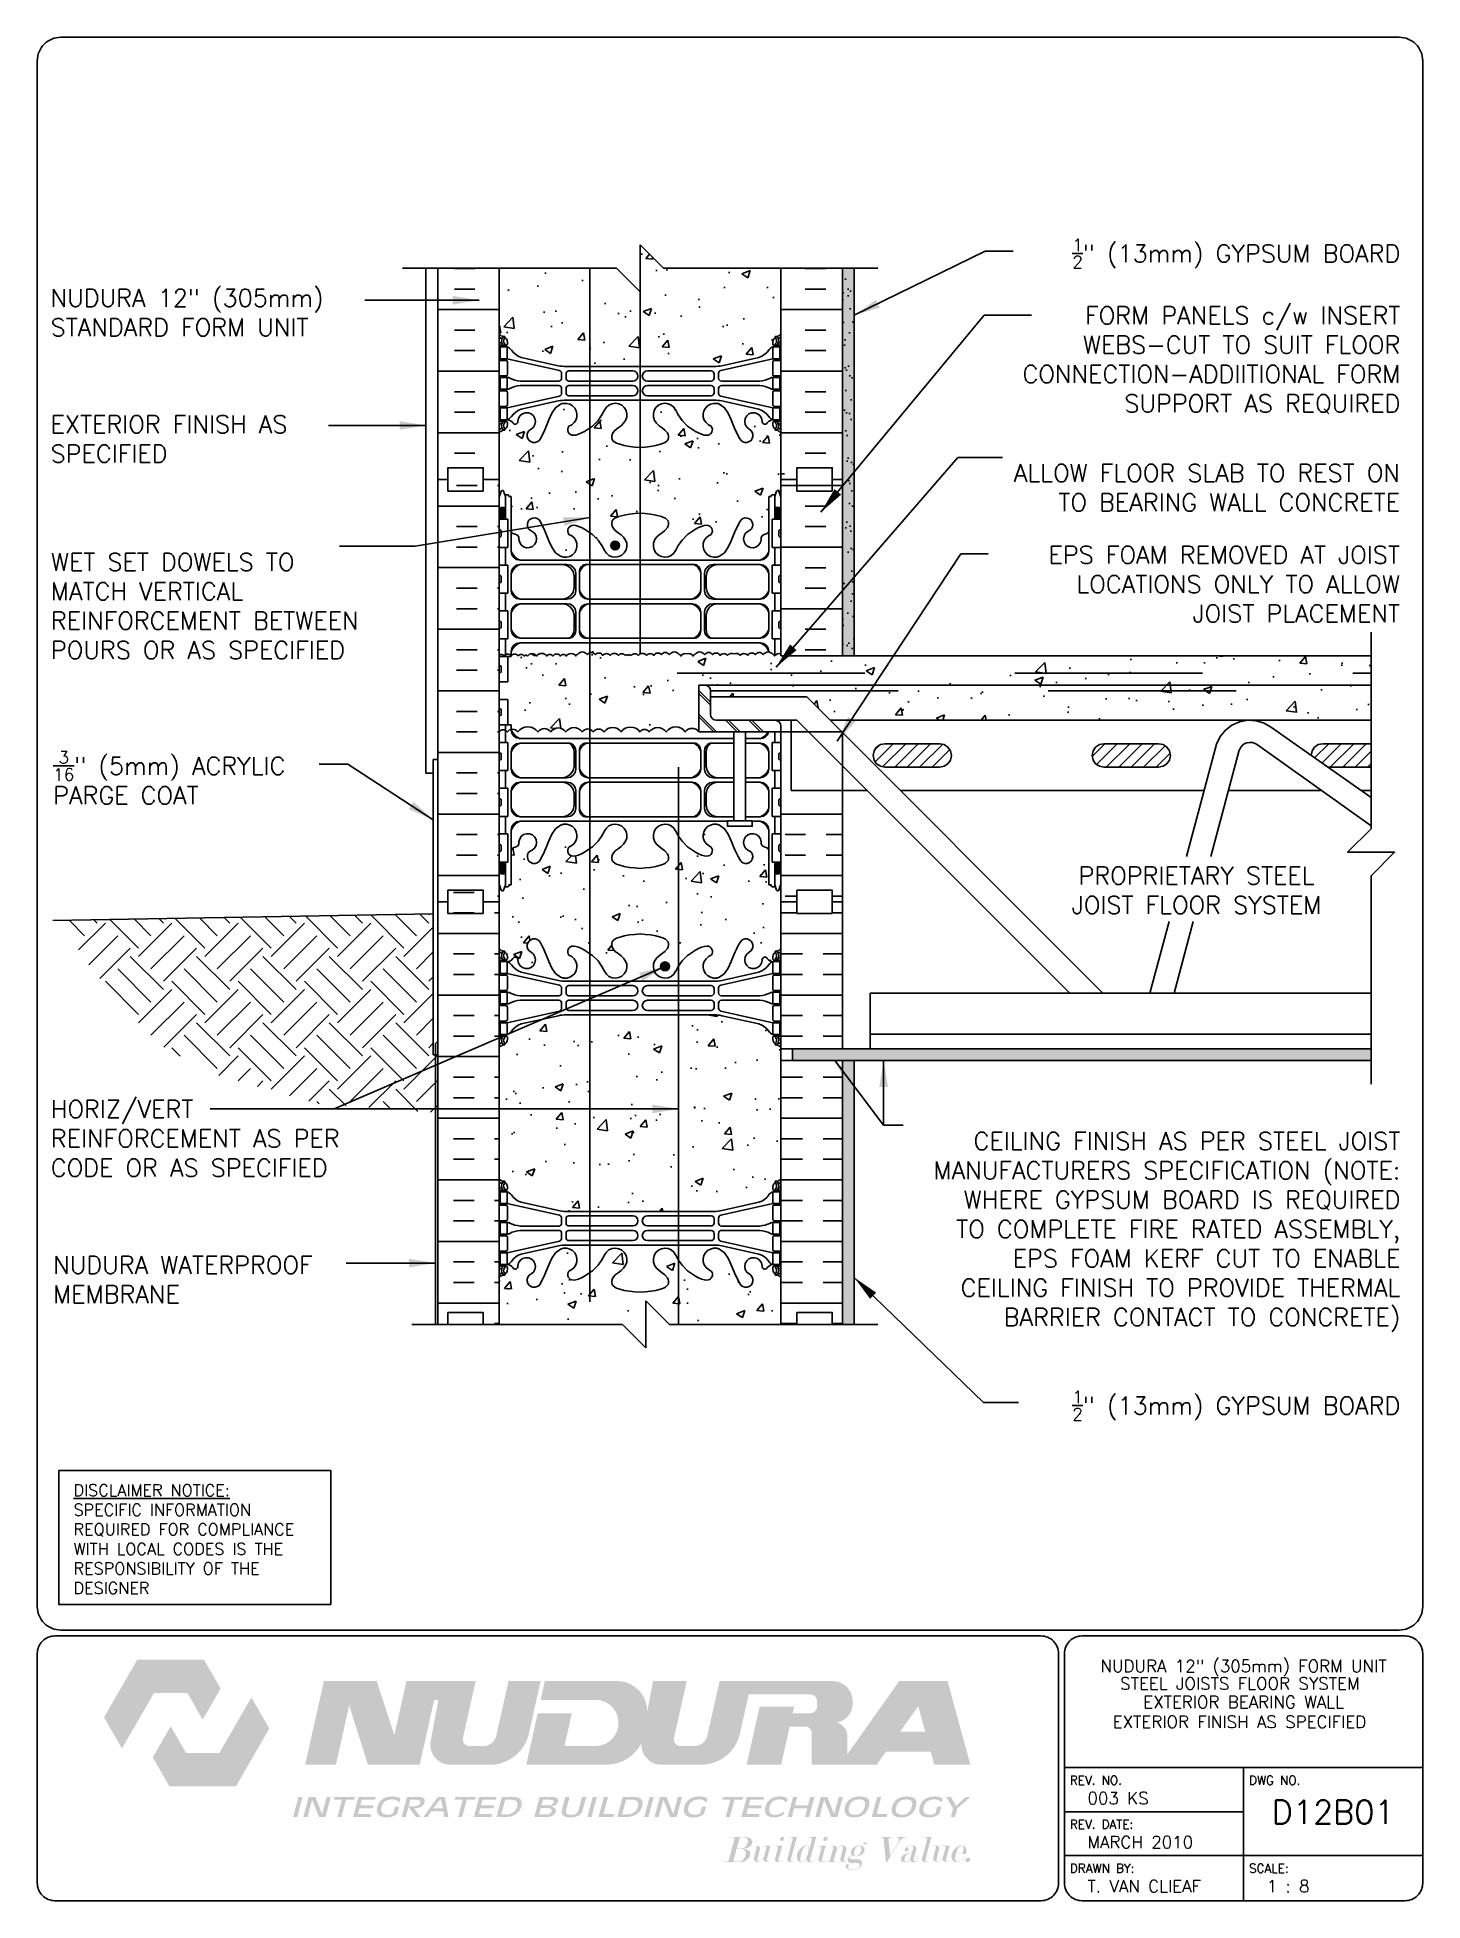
# Paper-space layout 'D12B01' of a CAD drawing. Header units: inches. Extents: x 0.42 to 7.8, y 0.49 to 10.41.
# The model-space entities are those that its viewports show. They can reach past a viewport. Long polylines and large blocks are cut down to what shows.
import ezdxf
from ezdxf.enums import TextEntityAlignment as Align

# ---------------------------------------------------------------- set-up
doc = ezdxf.new("R2010")
doc.units = ezdxf.units.IN
doc.header["$MEASUREMENT"] = 0
doc.linetypes.add('DASHED2', pattern=[0.375, 0.25, -0.125])
doc.linetypes.add('HIDDEN2', pattern=[0.1875, 0.125, -0.0625])
for name, color, linetype in [('HATCH', 12, 'Continuous'), ('Hidden2', 12, 'HIDDEN2'), ('line25', 2, 'Continuous'), ('LINE3', 3, 'Continuous'), ('LINE50', 5, 'Continuous'), ('LINE9', 9, 'Continuous'), ('LOGO', 7, 'Continuous'), ('TBK_LINE65', 3, 'Continuous'), ('TBK_TEXT', 4, 'Continuous'), ('TEXT', 4, 'Continuous'), ('Web_Edge', 9, 'Continuous')]:
    doc.layers.add(name, color=color, linetype=linetype)
doc.styles.add('DIM', font='romans.shx', dxfattribs={"width": 0.7})
doc.styles.add('ROMANS', font='romans.shx', dxfattribs={"height": 0.75})
doc.dimstyles.new('ext_12', dxfattribs={"dimscale": 12, "dimtxt": 0.09375, "dimasz": 0.09375, "dimexe": 0.09375, "dimexo": 0.0625, "dimgap": 0.0625, "dimtad": 1, "dimdec": 1, "dimzin": 3, "dimdsep": 46, "dimlunit": 4, "dimtxsty": 'DIM', "dimcen": 0.09, "dimdle": 0.09375, "dimclrt": 4, "dimadec": 0, "dimazin": 0, "dimtfac": 1, "dimtdec": 1, "dimtmove": 2, "dimatfit": 3, "dimfxl": 1, "dimfrac": 2, "dimtolj": 1, "dimtzin": 0, "dimarcsym": 0})
pattern_1 = [(50, (0, 0), (3.5863, -0.31376), [0.375, -4.125]), (355, (0, 0), (-0.693757, 3.76096), [0.3, -3.3]), (100.4514, (0.299, -0.026), (2.892544, 3.4472), [0.3187, -3.50571]), (46.1842, (0, 1), (5.336207, -0.827596), [0.5625, -6.1875]), (96.6356, (0.4447, 0.931), (4.67331, 4.87059), [0.47805, -5.25857]), (351.1842, (0, 1), (4.67331, 4.87059), [0.45, -4.95]), (21, (0.5, 0.75), (2.984535, -2.013094), [0.375, -4.125]), (326, (0.5, 0.75), (1.216577, 3.62575), [0.3, -3.3]), (71.4514, (0.7487, 0.5822), (4.201112, 1.612656), [0.3187, -3.50571]), (37.5, (0, 0), (0.0607993, 1.6644693), [0, -3.26, 0, -3.35, 0, -3.3125]), (7.5, (0, 0), (1.315348, 1.9720586), [0, -1.91, 0, -3.185, 0, -1.2625]), (327.5, (-1.115, 0), (2.669112, -0.1127744), [0, -1.25, 0, -3.9, 0, -5.175]), (317.5, (-1.615, 0), (2.915931, 0.500525), [0, -1.625, 0, -2.59, 0, -3.675])]

psp = doc.layouts.new('D12B01')

# ---------------------------------------------------------------- texts
at = {"layer": 'TBK_TEXT', "color": 7, "style": 'ROMANS'}
for s, p in [('REV. NO.', (5.9215, 1.107)), ('DWG NO.', (6.876, 1.107)), ('REV. DATE:', (5.9215, 0.8726)), ('DRAWN BY:', (5.9215, 0.6382)), ('SCALE:', (6.876, 0.6382))]:
    psp.add_text(s, height=0.04688, dxfattribs=at).set_placement(p)
at = {"layer": 'TEXT', "insert": (0.6134, 2.7065), "char_height": 0.0625, "width": 1.41371, "attachment_point": 1, "style": 'ROMANS'}
psp.add_mtext('{\\Fromans.shx|c1;\\LDISCLAIMER NOTICE:\\l\\PSPECIFIC INFORMATION REQUIRED FOR COMPLIANCE WITH LOCAL CODES IS THE RESPONSIBILITY OF THE DESIGNER}', dxfattribs=at)

msp = doc.modelspace()

# ---------------------------------------------------------------- texts
at = {"layer": 'TEXT', "char_height": 0.75, "style": 'ROMANS'}
for s, insert, width, attachment_point in [('\\A1;{\\H0.7x;\\S1/2;}" (13mm) GYPSUM BOARD', (299.891, 232.118), 19.5775, 6), ('\\A1;NUDURA 12" (305mm) STANDARD FORM UNIT', (242.364, 229.598), 16.57727, 4), ('\\A1;FORM PANELS c/w INSERT WEBS-CUT TO SUIT FLOOR CONNECTION-ADDIITIONAL FORM SUPPORT AS REQUIRED', (299.891, 227.568), 19.5775, 6), ('\\A1;EXTERIOR FINISH AS SPECIFIED', (242.364, 224.215), 14.62371, 4), ('ALLOW FLOOR SLAB TO REST ON TO BEARING WALL CONCRETE', (299.874, 222.138), 18.08617, 6), ('\\A1;WET SET DOWELS TO MATCH VERTICAL REINFORCEMENT BETWEEN POURS OR AS SPECIFIED', (242.375, 217.096), 14.25833, 4), ('EPS FOAM REMOVED AT JOIST LOCATIONS ONLY TO ALLOW JOIST PLACEMENT', (299.874, 218.029), 18.08617, 6), ('\\A1;{\\H0.7x;\\S3/16;}" (5mm) ACRYLIC PARGE COAT', (242.472, 209.783), 14.0636, 4), ('PROPRIETARY STEEL \\PJOIST FLOOR SYSTEM', (291.203, 205.984), 19.5775, 2), ('HORIZ/VERT REINFORCEMENT AS PER CODE OR AS SPECIFIED', (242.372, 194.411), 15.30561, 4), ('CEILING FINISH AS PER STEEL JOIST MANUFACTURERS SPECIFICATION (NOTE: WHERE GYPSUM BOARD IS REQUIRED TO COMPLETE FIRE RATED ASSEMBLY, EPS FOAM KERF CUT TO ENABLE CEILING FINISH TO PROVIDE THERMAL BARRIER CONTACT TO CONCRETE)', (299.891, 190.424), 21.62157, 6), ('\\A1;NUDURA WATERPROOF MEMBRANE', (242.472, 188.395), 14.3929, 4), ('\\A1;{\\H0.7x;\\S1/2;}" (13mm) GYPSUM BOARD', (299.891, 183.026), 19.5775, 6)]:
    msp.add_mtext(s, dxfattribs=dict(at, insert=insert, width=width, attachment_point=attachment_point))

# ---------------------------------------------------------------- blocks, each defined once
blk = doc.blocks.new('TITLEBLOCK-Tag')
at = {"style": 'ROMANS'}
for tag, height, p in [('TITLE_LINE_1', 0.065, (0.927, -0.1328)), ('TITLE_LINE_2', 0.065, (0.9294, -0.2258)), ('CENTRE-LINE-3', 0.065, (0.927, -0.3246)), ('TITLE_LINE_4', 0.065, (0.927, -0.4299)), ('TITLE_LINE_5', 0.065, (0.927, -0.526)), ('DWG', 0.125, (1.4043, -0.9102))]:
    blk.add_attdef(tag, text='', height=height, dxfattribs=at).set_placement(p, align=Align.MIDDLE_CENTER)
for tag, p in [('LATEST_REVISION', (0.0954, -0.8366)), ('REVISION_DATE', (0.0954, -1.071)), ('DRAWN_BY', (0.0954, -1.3053)), ('SCALE', (1.0499, -1.3053))]:
    blk.add_attdef(tag, text='', height=0.065, dxfattribs=at).set_placement(p, align=Align.MIDDLE_LEFT)
blk = doc.blocks.new('12-inch Hinge Pin Web')
at = {"layer": 'Web_Edge'}
for p, q in [((349.969, 208.905), (350.059, 208.905)), ((350.059, 208.905), (350.059, 208.863)), ((361.677, 208.905), (361.587, 208.905)), ((361.587, 208.905), (361.587, 208.863)), ((349.823, 208.626), (349.901, 208.626)), ((349.823, 208.526), (350.107, 208.526)), ((349.969, 208.526), (349.969, 208.456)), ((350.059, 208.526), (350.059, 208.456)), ((350.169, 208.656), (350.169, 208.588)), ((361.477, 208.656), (361.477, 208.588)), ((361.823, 208.526), (361.54, 208.526)), ((361.587, 208.526), (361.587, 208.456)), ((361.677, 208.526), (361.677, 208.456)), ((361.823, 208.626), (361.746, 208.626)), ((349.823, 207.886), (350.107, 207.886)), ((349.969, 207.956), (349.969, 207.886)), ((350.059, 207.956), (350.059, 207.886)), ((352.382, 207.459), (350.164, 207.956)), ((350.169, 207.823), (350.169, 207.288)), ((352.339, 207.658), (350.758, 208.011)), ((352.48, 207.125), (352.48, 207.337)), ((352.666, 207.622), (354.823, 207.622)), ((355.823, 207.622), (352.666, 207.622)), ((352.667, 207.126), (352.667, 207.31)), ((352.792, 207.435), (355.511, 207.435)), ((355.823, 207.622), (358.981, 207.622)), ((358.855, 207.435), (356.135, 207.435)), ((358.981, 207.622), (356.823, 207.622)), ((358.98, 207.126), (358.98, 207.31)), ((359.167, 207.125), (359.167, 207.337)), ((359.265, 207.459), (361.482, 207.956)), ((359.308, 207.658), (360.889, 208.011)), ((361.477, 207.823), (361.477, 207.288)), ((361.823, 207.886), (361.54, 207.886)), ((361.587, 207.956), (361.587, 207.886)), ((361.677, 207.956), (361.677, 207.886)), ((349.823, 207.226), (350.107, 207.226)), ((349.823, 206.586), (350.107, 206.586)), ((349.969, 207.226), (349.969, 207.156)), ((349.969, 206.586), (349.969, 206.656)), ((350.059, 207.226), (350.059, 207.156)), ((350.059, 206.586), (350.059, 206.656)), ((350.169, 205.988), (350.169, 206.523)), ((352.355, 207), (350.717, 207)), ((352.355, 206.812), (350.717, 206.812)), ((352.48, 206.687), (352.48, 206.475)), ((352.667, 206.686), (352.667, 206.502)), ((352.792, 207.001), (355.511, 207.001)), ((352.792, 206.811), (355.511, 206.811)), ((358.855, 207.001), (356.135, 207.001)), ((358.855, 206.811), (356.135, 206.811)), ((358.98, 206.686), (358.98, 206.502)), ((359.167, 206.687), (359.167, 206.475)), ((359.292, 207), (360.93, 207)), ((359.292, 206.812), (360.93, 206.812)), ((361.477, 205.988), (361.477, 206.523)), ((361.823, 207.226), (361.54, 207.226)), ((361.823, 206.586), (361.54, 206.586)), ((361.587, 207.226), (361.587, 207.156)), ((361.587, 206.586), (361.587, 206.656)), ((361.677, 207.226), (361.677, 207.156)), ((361.677, 206.586), (361.677, 206.656)), ((349.823, 205.926), (350.107, 205.926)), ((349.969, 205.856), (349.969, 205.926)), ((350.059, 205.856), (350.059, 205.926)), ((352.382, 206.353), (350.164, 205.856)), ((352.339, 206.154), (350.758, 205.801)), ((352.666, 206.19), (354.823, 206.19)), ((355.823, 206.19), (352.666, 206.19)), ((352.792, 206.377), (355.511, 206.377)), ((355.823, 206.19), (358.981, 206.19)), ((358.855, 206.377), (356.135, 206.377)), ((358.981, 206.19), (356.823, 206.19)), ((359.265, 206.353), (361.482, 205.856)), ((359.308, 206.154), (360.889, 205.801)), ((361.823, 205.926), (361.54, 205.926)), ((361.587, 205.856), (361.587, 205.926)), ((361.677, 205.856), (361.677, 205.926)), ((349.823, 205.286), (350.107, 205.286)), ((349.823, 205.186), (349.901, 205.186)), ((349.969, 205.286), (349.969, 205.356)), ((349.969, 204.907), (350.059, 204.907)), ((350.059, 205.286), (350.059, 205.356)), ((350.059, 204.907), (350.059, 204.949)), ((350.169, 205.156), (350.169, 205.223)), ((361.477, 205.156), (361.477, 205.223)), ((361.823, 205.286), (361.54, 205.286)), ((361.587, 205.286), (361.587, 205.356)), ((361.587, 204.907), (361.587, 204.949)), ((361.677, 204.907), (361.587, 204.907)), ((361.677, 205.286), (361.677, 205.356)), ((361.823, 205.186), (361.746, 205.186)), ((349.823, 198.818), (349.901, 198.818)), ((349.823, 198.718), (350.107, 198.718)), ((349.969, 199.097), (350.059, 199.097)), ((349.969, 198.718), (349.969, 198.648)), ((350.059, 199.097), (350.059, 199.055)), ((350.059, 198.718), (350.059, 198.648)), ((350.169, 198.848), (350.169, 198.781)), ((361.477, 198.848), (361.477, 198.781)), ((361.823, 198.718), (361.54, 198.718)), ((361.677, 199.097), (361.587, 199.097)), ((361.587, 199.097), (361.587, 199.055)), ((361.587, 198.718), (361.587, 198.648)), ((361.677, 198.718), (361.677, 198.648)), ((361.823, 198.818), (361.746, 198.818)), ((349.823, 198.078), (350.107, 198.078)), ((349.969, 198.148), (349.969, 198.078)), ((350.059, 198.148), (350.059, 198.078)), ((352.382, 197.652), (350.164, 198.148)), ((350.169, 198.016), (350.169, 197.481)), ((352.339, 197.85), (350.758, 198.203)), ((352.666, 197.814), (354.823, 197.814)), ((355.823, 197.814), (352.666, 197.814)), ((355.823, 197.814), (358.981, 197.814)), ((358.981, 197.814), (356.823, 197.814)), ((359.265, 197.652), (361.482, 198.148)), ((359.308, 197.85), (360.889, 198.203)), ((361.477, 198.016), (361.477, 197.481)), ((361.823, 198.078), (361.54, 198.078)), ((361.587, 198.148), (361.587, 198.078)), ((361.677, 198.148), (361.677, 198.078)), ((349.823, 197.418), (350.107, 197.418)), ((349.969, 197.418), (349.969, 197.348)), ((350.059, 197.418), (350.059, 197.348)), ((352.355, 197.192), (350.717, 197.192)), ((352.355, 197.004), (350.717, 197.004)), ((352.48, 197.317), (352.48, 197.53)), ((352.667, 197.318), (352.667, 197.502)), ((352.792, 197.627), (355.511, 197.627)), ((352.792, 197.193), (355.511, 197.193)), ((352.792, 197.003), (355.511, 197.003)), ((358.855, 197.627), (356.135, 197.627)), ((358.855, 197.193), (356.135, 197.193)), ((358.855, 197.003), (356.135, 197.003)), ((358.98, 197.318), (358.98, 197.502)), ((359.167, 197.317), (359.167, 197.53)), ((359.292, 197.192), (360.93, 197.192)), ((359.292, 197.004), (360.93, 197.004)), ((361.823, 197.418), (361.54, 197.418)), ((361.587, 197.418), (361.587, 197.348)), ((361.677, 197.418), (361.677, 197.348)), ((349.823, 196.778), (350.107, 196.778)), ((349.969, 196.778), (349.969, 196.848)), ((350.059, 196.778), (350.059, 196.848)), ((352.382, 196.545), (350.164, 196.048)), ((350.169, 196.181), (350.169, 196.716)), ((352.339, 196.347), (350.758, 195.994)), ((352.48, 196.879), (352.48, 196.667)), ((352.666, 196.383), (354.823, 196.383)), ((355.823, 196.383), (352.666, 196.383)), ((352.667, 196.878), (352.667, 196.694)), ((352.792, 196.569), (355.511, 196.569)), ((355.823, 196.383), (358.981, 196.383)), ((358.855, 196.569), (356.135, 196.569)), ((358.981, 196.383), (356.823, 196.383)), ((358.98, 196.878), (358.98, 196.694)), ((359.167, 196.879), (359.167, 196.667)), ((359.265, 196.545), (361.482, 196.048)), ((359.308, 196.347), (360.889, 195.994)), ((361.477, 196.181), (361.477, 196.716)), ((361.823, 196.778), (361.54, 196.778)), ((361.587, 196.778), (361.587, 196.848)), ((361.677, 196.778), (361.677, 196.848)), ((349.823, 196.118), (350.107, 196.118)), ((349.823, 195.478), (350.107, 195.478)), ((349.823, 195.378), (349.901, 195.378)), ((349.969, 196.048), (349.969, 196.118)), ((349.969, 195.478), (349.969, 195.548)), ((350.059, 196.048), (350.059, 196.118)), ((350.059, 195.478), (350.059, 195.548)), ((350.169, 195.348), (350.169, 195.416)), ((361.477, 195.348), (361.477, 195.416)), ((361.823, 196.118), (361.54, 196.118)), ((361.823, 195.478), (361.54, 195.478)), ((361.587, 196.048), (361.587, 196.118)), ((361.587, 195.478), (361.587, 195.548)), ((361.677, 196.048), (361.677, 196.118)), ((361.677, 195.478), (361.677, 195.548)), ((361.823, 195.378), (361.746, 195.378)), ((349.969, 195.099), (350.059, 195.099)), ((350.059, 195.099), (350.059, 195.141)), ((361.587, 195.099), (361.587, 195.141)), ((361.677, 195.099), (361.587, 195.099))]:
    blk.add_line(p, q, dxfattribs=at)
for points in [[(349.864, 207.956), (350.164, 207.956), (350.164, 208.456), (349.864, 208.456)], [(361.782, 207.956), (361.482, 207.956), (361.482, 208.456), (361.782, 208.456)], [(349.864, 205.856), (350.164, 205.856), (350.164, 205.356), (349.864, 205.356)], [(361.782, 205.856), (361.482, 205.856), (361.482, 205.356), (361.782, 205.356)], [(349.864, 198.148), (350.164, 198.148), (350.164, 198.648), (349.864, 198.648)], [(361.782, 198.148), (361.482, 198.148), (361.482, 198.648), (361.782, 198.648)], [(349.864, 196.048), (350.164, 196.048), (350.164, 195.548), (349.864, 195.548)], [(361.782, 196.048), (361.482, 196.048), (361.482, 195.548), (361.782, 195.548)]]:
    blk.add_lwpolyline(points, close=True, dxfattribs=at)
for points in [[(350.164, 206.906), (350.164, 207.156), (349.864, 207.156), (349.864, 206.906)], [(350.164, 206.906), (350.164, 206.656), (349.864, 206.656), (349.864, 206.906)], [(361.482, 206.906), (361.482, 207.156), (361.782, 207.156), (361.782, 206.906)], [(361.482, 206.906), (361.482, 206.656), (361.782, 206.656), (361.782, 206.906)], [(350.164, 197.098), (350.164, 197.348), (349.864, 197.348), (349.864, 197.098)], [(350.164, 197.098), (350.164, 196.848), (349.864, 196.848), (349.864, 197.098)], [(361.482, 197.098), (361.482, 197.348), (361.782, 197.348), (361.782, 197.098)], [(361.482, 197.098), (361.482, 196.848), (361.782, 196.848), (361.782, 197.098)]]:
    blk.add_lwpolyline(points, dxfattribs=at)
for centre, radius, start, end in [((350.169, 209.363), 0.5, 226.21089, 250.52878), ((350.169, 209.363), 0.6, 234.78322, 245.07477), ((350.163, 208.71), 0.25, 140.11451, 222.46087), ((350.005, 208.841), 0.045, 321.448, 139.1879), ((349.919, 208.656), 0.25, 0, 70.52878), ((350.989, 208.532), 0.375, 182.92371, 59.86753), ((351.309, 209.126), 0.3, 27.59697, 243.94252), ((352.982, 208.879), 0.242, 90, 218.23271), ((358.665, 208.879), 0.242, 321.76729, 90), ((360.337, 209.126), 0.3, 296.05748, 152.40303), ((360.657, 208.532), 0.375, 120.13247, 357.07629), ((361.727, 208.656), 0.25, 109.47122, 180), ((361.641, 208.841), 0.045, 40.8121, 218.552), ((361.477, 209.363), 0.5, 289.47122, 313.78911), ((361.484, 208.71), 0.25, 317.53913, 39.88549), ((361.477, 209.363), 0.6, 294.92523, 305.21678), ((349.902, 208.646), 0.0196, 269.40316, 15.4901), ((349.907, 208.8), 0.021, 343.464, 63.99573), ((350.012, 208.572), 0.045, 222.46087, 42.46087), ((350.163, 208.71), 0.16, 140.00008, 222.46087), ((350.107, 208.588), 0.0625, 270, 0), ((350.127, 208.805), 0.352, 276.12908, 321.53314), ((350.042, 208.113), 0.364, 34.97751, 70.33874), ((350.965, 208.725), 0.743, 212.79192, 253.81071), ((350.504, 208.537), 0.113, 347.81557, 154.05694), ((352.636, 208.254), 0.5, 246.21387, 71.79367), ((354.761, 208.254), 0.5, 204.81899, 44.18751), ((356.886, 208.254), 0.5, 135.81249, 335.18101), ((359.011, 208.254), 0.5, 108.20633, 293.78613), ((360.682, 208.725), 0.743, 286.18929, 327.20808), ((361.143, 208.537), 0.113, 25.94306, 192.18443), ((361.52, 208.805), 0.352, 218.46686, 263.87092), ((361.605, 208.113), 0.364, 109.66126, 145.02249), ((361.54, 208.588), 0.0625, 180, 270), ((361.635, 208.572), 0.045, 137.53913, 317.53913), ((361.484, 208.71), 0.16, 317.53913, 39.99992), ((361.74, 208.8), 0.021, 116.00427, 196.536), ((361.745, 208.646), 0.0196, 164.5099, 270.59684), ((350.107, 207.823), 0.0625, 0, 90), ((350.107, 207.288), 0.0625, 270, 0), ((352.666, 209.122), 1.5, 257.41348, 270), ((352.355, 207.337), 0.125, 0, 77.37673), ((352.792, 207.31), 0.125, 90, 180), ((355.511, 207.218), 0.217, 270, 90), ((356.135, 207.218), 0.217, 90, 270), ((358.855, 207.31), 0.125, 0, 90), ((358.981, 209.122), 1.5, 270, 282.58652), ((359.292, 207.337), 0.125, 102.62327, 180), ((361.54, 207.823), 0.0625, 90, 180), ((361.54, 207.288), 0.0625, 180, 270), ((350.107, 206.523), 0.0625, 0, 90), ((350.16, 206.937), 0.219, 60.49375, 88.91995), ((350.16, 206.875), 0.219, 271.08005, 299.50625), ((350.806, 208.167), 1.17, 242.63655, 265.65045), ((350.806, 205.645), 1.17, 94.34955, 117.36345), ((352.355, 207.125), 0.125, 270, 0), ((352.355, 206.687), 0.125, 0, 90), ((352.355, 206.475), 0.125, 282.62327, 0), ((352.792, 207.126), 0.125, 180, 270), ((352.792, 206.686), 0.125, 90, 180), ((352.792, 206.502), 0.125, 180, 270), ((355.511, 206.594), 0.217, 270, 90), ((356.135, 206.594), 0.217, 90, 270), ((358.855, 207.126), 0.125, 270, 360), ((358.855, 206.686), 0.125, 0, 90), ((358.855, 206.502), 0.125, 270, 0), ((359.292, 207.125), 0.125, 180, 270), ((359.292, 206.687), 0.125, 90, 180), ((359.292, 206.475), 0.125, 180, 257.37673), ((360.841, 208.167), 1.17, 274.34955, 297.36345), ((360.841, 205.645), 1.17, 62.63655, 85.65045), ((361.487, 206.937), 0.219, 91.08005, 119.50625), ((361.487, 206.875), 0.219, 240.49375, 268.91995), ((361.54, 206.523), 0.0625, 90, 180), ((350.107, 205.988), 0.0625, 270, 0), ((350.965, 205.087), 0.743, 106.18929, 147.20808), ((352.666, 204.69), 1.5, 90, 102.58652), ((358.981, 204.69), 1.5, 77.41348, 90), ((360.682, 205.087), 0.743, 32.79192, 73.81071), ((361.54, 205.988), 0.0625, 180, 270), ((350.169, 204.449), 0.6, 114.92523, 125.21678), ((350.169, 204.449), 0.5, 109.47122, 133.78911), ((349.902, 205.166), 0.0196, 344.5099, 90.59684), ((350.163, 205.101), 0.25, 137.53913, 219.88549), ((349.907, 205.012), 0.021, 296.00427, 16.536), ((350.005, 204.97), 0.045, 220.8121, 38.552), ((350.012, 205.24), 0.045, 317.53913, 137.53913), ((350.163, 205.101), 0.16, 137.53913, 219.99992), ((349.919, 205.156), 0.25, 289.47122, 360), ((350.107, 205.223), 0.0625, 360, 90), ((350.042, 205.699), 0.364, 289.66126, 325.02249), ((361.605, 205.699), 0.364, 214.97751, 250.33874), ((361.54, 205.223), 0.0625, 90, 180), ((361.727, 205.156), 0.25, 180, 250.52878), ((361.635, 205.24), 0.045, 42.46087, 222.46087), ((361.641, 204.97), 0.045, 141.448, 319.1879), ((361.484, 205.101), 0.16, 320.00008, 42.46087), ((361.477, 204.449), 0.5, 46.21089, 70.52878), ((361.484, 205.101), 0.25, 320.11451, 42.46087), ((361.74, 205.012), 0.021, 163.464, 243.99573), ((361.745, 205.166), 0.0196, 89.40316, 195.4901), ((361.477, 204.449), 0.6, 54.78322, 65.07477), ((350.169, 199.555), 0.5, 226.21089, 250.52878), ((350.169, 199.555), 0.6, 234.78322, 245.07477), ((349.902, 198.838), 0.0196, 269.40316, 15.4901), ((350.163, 198.903), 0.25, 140.11451, 222.46087), ((349.907, 198.992), 0.021, 343.464, 63.99573), ((350.005, 199.034), 0.045, 321.448, 139.1879), ((350.012, 198.764), 0.045, 222.46087, 42.46087), ((349.919, 198.848), 0.25, 0, 70.52878), ((350.163, 198.903), 0.16, 140.00008, 222.46087), ((350.107, 198.781), 0.0625, 270, 0), ((350.042, 198.306), 0.364, 34.97751, 70.33874), ((350.965, 198.917), 0.743, 212.79192, 253.81071), ((360.682, 198.917), 0.743, 286.18929, 327.20808), ((361.605, 198.306), 0.364, 109.66126, 145.02249), ((361.727, 198.848), 0.25, 109.47122, 180), ((361.54, 198.781), 0.0625, 180, 270), ((361.635, 198.764), 0.045, 137.53913, 317.53913), ((361.641, 199.034), 0.045, 40.8121, 218.552), ((361.484, 198.903), 0.16, 317.53913, 39.99992), ((361.477, 199.555), 0.5, 289.47122, 313.78911), ((361.484, 198.903), 0.25, 317.53913, 39.88549), ((361.74, 198.992), 0.021, 116.00427, 196.536), ((361.745, 198.838), 0.0196, 164.5099, 270.59684), ((361.477, 199.555), 0.6, 294.92523, 305.21678), ((350.107, 198.016), 0.0625, 0, 90), ((352.666, 199.314), 1.5, 257.41348, 270), ((358.981, 199.314), 1.5, 270, 282.58652), ((361.54, 198.016), 0.0625, 90, 180), ((350.107, 197.481), 0.0625, 270, 0), ((350.16, 197.13), 0.219, 60.49375, 88.91995), ((350.806, 198.359), 1.17, 242.63655, 265.65045), ((350.806, 195.837), 1.17, 94.34955, 117.36345), ((352.355, 197.317), 0.125, 270, 0), ((352.355, 196.879), 0.125, 0, 90), ((352.355, 197.53), 0.125, 0, 77.37673), ((352.792, 197.502), 0.125, 90, 180), ((352.792, 197.318), 0.125, 180, 270), ((352.792, 196.878), 0.125, 90, 180), ((355.511, 197.41), 0.217, 270, 90), ((355.511, 196.786), 0.217, 270, 90), ((356.135, 197.41), 0.217, 90, 270), ((356.135, 196.786), 0.217, 90, 270), ((358.855, 197.502), 0.125, 0, 90), ((358.855, 197.318), 0.125, 270, 360), ((358.855, 196.878), 0.125, 0, 90), ((359.292, 197.53), 0.125, 102.62327, 180), ((359.292, 197.317), 0.125, 180, 270), ((359.292, 196.879), 0.125, 90, 180), ((360.841, 198.359), 1.17, 274.34955, 297.36345), ((360.841, 195.837), 1.17, 62.63655, 85.65045), ((361.487, 197.13), 0.219, 91.08005, 119.50625), ((361.54, 197.481), 0.0625, 180, 270), ((350.107, 196.716), 0.0625, 0, 90), ((350.107, 196.181), 0.0625, 270, 0), ((350.16, 197.067), 0.219, 271.08005, 299.50625), ((352.666, 194.883), 1.5, 90, 102.58652), ((352.355, 196.667), 0.125, 282.62327, 0), ((352.636, 195.75), 0.5, 288.20633, 113.78613), ((352.792, 196.694), 0.125, 180, 270), ((354.761, 195.75), 0.5, 315.81249, 155.18101), ((356.886, 195.75), 0.5, 24.81899, 224.18751), ((359.011, 195.75), 0.5, 66.21387, 251.79367), ((358.855, 196.694), 0.125, 270, 0), ((358.981, 194.883), 1.5, 77.41348, 90), ((359.292, 196.667), 0.125, 180, 257.37673), ((361.487, 197.067), 0.219, 240.49375, 268.91995), ((361.54, 196.716), 0.0625, 90, 180), ((361.54, 196.181), 0.0625, 180, 270), ((349.902, 195.359), 0.0196, 344.5099, 90.59684), ((350.163, 195.294), 0.25, 137.53913, 219.88549), ((350.012, 195.432), 0.045, 317.53913, 137.53913), ((350.163, 195.294), 0.16, 137.53913, 219.99992), ((349.919, 195.348), 0.25, 289.47122, 360), ((350.107, 195.416), 0.0625, 360, 90), ((350.042, 195.891), 0.364, 289.66126, 325.02249), ((350.127, 195.199), 0.352, 38.46686, 83.87092), ((350.965, 195.28), 0.743, 106.18929, 147.20808), ((350.504, 195.467), 0.113, 205.94306, 12.18443), ((350.989, 195.472), 0.375, 300.13247, 177.07629), ((360.657, 195.472), 0.375, 2.92371, 239.86753), ((360.682, 195.28), 0.743, 32.79192, 73.81071), ((361.143, 195.467), 0.113, 167.81557, 334.05694), ((361.52, 195.199), 0.352, 96.12908, 141.53314), ((361.605, 195.891), 0.364, 214.97751, 250.33874), ((361.54, 195.416), 0.0625, 90, 180), ((361.727, 195.348), 0.25, 180, 250.52878), ((361.635, 195.432), 0.045, 42.46087, 222.46087), ((361.484, 195.294), 0.16, 320.00008, 42.46087), ((361.484, 195.294), 0.25, 320.11451, 42.46087), ((361.745, 195.359), 0.0196, 89.40316, 195.4901), ((350.169, 194.641), 0.6, 114.92523, 125.21678), ((350.169, 194.641), 0.5, 109.47122, 133.78911), ((349.907, 195.204), 0.021, 296.00427, 16.536), ((350.005, 195.163), 0.045, 220.8121, 38.552), ((351.309, 194.878), 0.3, 116.05748, 332.40303), ((352.982, 195.125), 0.242, 141.76729, 270), ((358.665, 195.125), 0.242, 270, 38.23271), ((360.337, 194.878), 0.3, 207.59697, 63.94252), ((361.641, 195.163), 0.045, 141.448, 319.1879), ((361.477, 194.641), 0.5, 46.21089, 70.52878), ((361.74, 195.204), 0.021, 163.464, 243.99573), ((361.477, 194.641), 0.6, 54.78322, 65.07477)]:
    blk.add_arc(centre, radius, start, end, dxfattribs=at)
for points, knots in [([(355.119, 208.603), (355.012, 208.766), (354.652, 208.856), (354.575, 209.352), (355.123, 209.588), (355.527, 209.616), (355.823, 209.637)], [0.229407, 0.229407, 0.229407, 0.229407, 0.844432, 1.128849, 1.464331, 2.389004, 2.389004, 2.389004, 2.389004]), ([(356.527, 208.603), (356.635, 208.766), (356.995, 208.856), (357.072, 209.352), (356.524, 209.588), (356.12, 209.616), (355.823, 209.637)], [0.229407, 0.229407, 0.229407, 0.229407, 0.844432, 1.128849, 1.464331, 2.389004, 2.389004, 2.389004, 2.389004]), ([(351.575, 209.265), (351.661, 209.098), (351.914, 208.608), (352.128, 207.859), (352.538, 207.764), (352.595, 207.756)], [0, 0, 0, 0, 0.579211, 1.703896, 1.875321, 1.875321, 1.875321, 1.875321]), ([(352.982, 209.121), (353.103, 209.123), (353.937, 208.766), (354.176, 208.309), (354.317, 208.026)], [0.038125, 0.038125, 0.038125, 0.038125, 0.320663, 1.258119, 1.258119, 1.258119, 1.258119]), ([(358.665, 209.121), (358.544, 209.123), (357.71, 208.766), (357.471, 208.309), (357.33, 208.026)], [0.038125, 0.038125, 0.038125, 0.038125, 0.320663, 1.258119, 1.258119, 1.258119, 1.258119]), ([(360.072, 209.265), (359.986, 209.098), (359.733, 208.608), (359.519, 207.859), (359.109, 207.764), (359.052, 207.756)], [0, 0, 0, 0, 0.579211, 1.703896, 1.875321, 1.875321, 1.875321, 1.875321]), ([(351.575, 194.739), (351.661, 194.906), (351.914, 195.396), (352.128, 196.145), (352.538, 196.24), (352.595, 196.248)], [0, 0, 0, 0, 0.579211, 1.703896, 1.875321, 1.875321, 1.875321, 1.875321]), ([(360.072, 194.739), (359.986, 194.906), (359.733, 195.396), (359.519, 196.145), (359.109, 196.24), (359.052, 196.248)], [0, 0, 0, 0, 0.579211, 1.703896, 1.875321, 1.875321, 1.875321, 1.875321]), ([(352.982, 194.883), (353.103, 194.881), (353.937, 195.239), (354.176, 195.695), (354.317, 195.979)], [0.038125, 0.038125, 0.038125, 0.038125, 0.320663, 1.258119, 1.258119, 1.258119, 1.258119]), ([(355.119, 195.401), (355.012, 195.238), (354.652, 195.148), (354.575, 194.652), (355.123, 194.416), (355.527, 194.388), (355.823, 194.367)], [0.229407, 0.229407, 0.229407, 0.229407, 0.844432, 1.128849, 1.464331, 2.389004, 2.389004, 2.389004, 2.389004]), ([(356.527, 195.401), (356.635, 195.238), (356.995, 195.148), (357.072, 194.652), (356.524, 194.416), (356.12, 194.388), (355.823, 194.367)], [0.229407, 0.229407, 0.229407, 0.229407, 0.844432, 1.128849, 1.464331, 2.389004, 2.389004, 2.389004, 2.389004]), ([(358.665, 194.883), (358.544, 194.881), (357.71, 195.239), (357.471, 195.695), (357.33, 195.979)], [0.038125, 0.038125, 0.038125, 0.038125, 0.320663, 1.258119, 1.258119, 1.258119, 1.258119])]:
    blk.add_open_spline(points, degree=3, knots=knots, dxfattribs=at)
for points in [[(352.667, 207.131), (352.667, 207.305)], [(358.98, 207.131), (358.98, 207.305)], [(352.667, 206.681), (352.667, 206.507)], [(358.98, 206.681), (358.98, 206.507)], [(352.667, 197.323), (352.667, 197.497)], [(358.98, 197.323), (358.98, 197.497)], [(352.667, 196.873), (352.667, 196.699)], [(358.98, 196.873), (358.98, 196.699)]]:
    blk.add_open_spline(points, degree=1, dxfattribs=at)

# ---------------------------------------------------------------- hatches: boundary and pattern name
at = {"layer": 'HATCH'}
h = msp.add_hatch(dxfattribs=at)
h.set_pattern_fill('AR-CONC', color=256, scale=0.5)
h.set_pattern_definition(pattern_1)
h.paths.add_polyline_path([(273.486, 231.489), (268.486, 231.489), (267.486, 232.489), (267.486, 230.489), (266.486, 231.489), (261.486, 231.489), (261.486, 228.681, 0.088416), (261.632, 228.584), (261.722, 228.584), (261.722, 228.542, -0.249069), (261.832, 228.335), (261.832, 228.268, -0.414214), (261.77, 228.205), (261.722, 228.205), (261.722, 228.135), (261.827, 228.135, -0.155529), (262.003, 228.001, 0.180914), (262.421, 227.69), (264.001, 227.337, 0.054974), (264.328, 227.301), (267.486, 227.301), (270.644, 227.301, 0.054974), (270.971, 227.337), (272.552, 227.69, 0.180914), (272.969, 228.001, -0.155529), (273.145, 228.135), (273.25, 228.135), (273.25, 228.205), (273.203, 228.205, -0.414214), (273.14, 228.268), (273.14, 228.335, -0.249069), (273.25, 228.542), (273.25, 228.584), (273.34, 228.584, 0.088416), (273.486, 228.681)])
h.paths.add_polyline_path([(269.986, 213.73), (270.236, 213.73), (298.643, 213.73), (298.643, 214.98), (273.486, 214.98), (273.486, 215.065, 0.314132), (273.217, 214.966, 0.520567), (273.154, 215.029, 0.520567), (272.735, 215.029, 0.520567), (272.396, 215.029, 0.520567), (272.072, 214.99, 0.520567), (271.756, 214.99, 0.373598), (271.486, 215.057, 0.373598), (271.216, 214.99, 0.520567), (270.9, 214.99, 0.520567), (270.577, 215.029, 0.520567), (270.237, 215.029, 0.520567), (269.818, 215.029, 0.520567), (269.755, 214.966, 0.314132), (269.486, 215.065, 0.314132), (269.217, 214.966, 0.520567), (269.154, 215.029, 0.520567), (268.735, 215.029, 0.520567), (268.396, 215.029, 0.520567), (268.072, 214.99, 0.520567), (267.756, 214.99, 0.520567), (267.408, 214.99, 0.520567), (267.116, 214.99, 0.542707), (266.985, 214.98, 0.542707), (266.853, 214.99, 0.520567), (266.561, 214.99, 0.520567), (266.213, 214.99, 0.520567), (265.898, 214.99, 0.520567), (265.574, 215.029, 0.520567), (265.234, 215.029, 0.520567), (264.816, 215.029, 0.520567), (264.753, 214.966, 0.520567), (264.342, 214.966, 0.520567), (264.097, 214.966, 0.520567), (263.773, 214.966, 0.520567), (263.505, 214.966, 0.520567), (263.078, 214.966, 0.520567), (262.691, 214.966, 0.520567), (262.549, 214.966, 0.520567), (262.289, 214.974, 0.465708), (261.996, 214.989), (261.996, 214.944), (261.851, 214.944), (261.851, 213.864), (261.486, 213.864), (261.486, 213.114), (261.851, 213.114), (261.851, 212.034), (261.996, 212.034), (261.996, 211.844, -0.301797), (262.279, 211.733, -0.520567), (263.13, 211.733, -0.520567), (263.679, 211.733, -0.520567), (264.319, 211.733, -0.520567), (265.015, 211.733, -0.520567), (265.491, 211.733, -0.520567), (265.95, 211.733, -0.520567), (266.679, 211.733, -0.520567), (267.479, 211.733, -0.520567), (267.88, 211.733, -0.520567), (268.6, 211.733, -0.520567), (269.413, 211.733, -0.509352), (269.986, 211.743)])
h.paths.add_polyline_path([(298.643, 213.48), (270.486, 213.48), (270.486, 213.23), (274.588, 213.23), (275.588, 212.23), (298.643, 212.23)], flags=17)
h.paths.add_polyline_path([(298.643, 213.73), (270.236, 213.73, -0.414214), (270.486, 213.48), (298.643, 213.48)], flags=17)
h = msp.add_hatch(dxfattribs=at)
h.set_pattern_fill('AR-SAND', color=256, scale=0.25, style=0)
h.set_pattern_definition([(37.5, (276.50777, 221.40597), (-0.0157483, 0.481706), [0, -0.38, 0, -0.425, 0, -0.40625]), (7.5, (276.5078, 221.406), (0.442444, 0.705537), [0, -0.205, 0, -0.3425, 0, -0.13125]), (327.5, (276.20027, 221.40597), (0.7785355, 0.0014148), [0, -0.125, 0, -0.45, 0, -0.5875]), (317.5, (276.2003, 221.406), (0.751532, 0.219419), [0, -0.0625, 0, -0.295, 0, -0.3375])])
h.paths.add_polyline_path([(276.611, 231.489), (276.111, 231.489), (276.111, 222.489), (276.111, 214.98), (276.611, 214.98)])
h.paths.add_polyline_path([(276.611, 197.73), (276.111, 197.73), (276.111, 186.489), (276.611, 186.489)])
h.paths.add_polyline_path([(298.643, 197.73), (298.643, 198.23), (273.986, 198.23), (273.986, 197.73)])
h = msp.add_hatch(dxfattribs=at)
h.set_pattern_fill('AR-SAND', color=256, scale=0.5, style=0)
h.set_pattern_definition([(37.5, (157.0017, 17.2565), (-0.0314967, 0.963412), [0, -0.76, 0, -0.85, 0, -0.8125]), (7.5, (157.0017, 17.2565), (0.8848884, 1.411073), [0, -0.41, 0, -0.685, 0, -0.2625]), (327.5, (156.3867, 17.2565), (1.557071, 0.0028295), [0, -0.25, 0, -0.9, 0, -1.175]), (317.5, (156.3867, 17.2565), (1.503063, 0.438838), [0, -0.125, 0, -0.59, 0, -0.675])])
h.paths.add_polyline_path([(276.611, 217.277), (276.111, 217.03), (276.111, 214.98), (276.611, 214.98)])
h.paths.add_polyline_path([(276.611, 222.126), (276.111, 221.879), (276.111, 217.03), (276.611, 217.277)])
h.paths.add_polyline_path([(276.611, 223.791), (276.111, 223.791), (276.111, 222.489), (276.111, 221.879), (276.611, 222.126)])
h.paths.add_polyline_path([(276.611, 231.489), (276.111, 231.489), (276.111, 223.791), (276.611, 223.791)])
h = msp.add_hatch(dxfattribs=at)
h.set_pattern_fill('AR-CONC', color=256, scale=0.5)
h.set_pattern_definition(pattern_1)
edge = h.paths.add_edge_path()
edge.add_arc((272.802, 220.347), 0.19, 278.48278, 336.37031, ccw=False)
edge.add_arc((272.845, 219.96), 0.2, 94.41007, 187.10714)
edge.add_arc((272.272, 219.954), 0.375, 120.13247, 357.07629, ccw=False)
edge.add_arc((271.998, 220.559), 0.293, 286.92688, 511.36147)
edge.add_spline(control_points=[(271.734, 220.686), (271.648, 220.52), (271.395, 220.03), (271.201, 219.349), (270.875, 219.218)], knot_values=[0, 0, 0, 0, 0.579211, 1.703896, 1.703896, 1.703896, 1.703896], degree=3, periodic=0)
edge.add_spline(control_points=[(270.875, 219.218), (270.826, 219.198), (270.771, 219.186), (270.715, 219.178)], knot_values=[1.703896, 1.703896, 1.703896, 1.703896, 1.875321, 1.875321, 1.875321, 1.875321], degree=3, periodic=0)
edge.add_arc((270.674, 219.676), 0.5, 108.20633, 274.70742, ccw=False)
edge.add_arc((270.327, 220.301), 0.242, 321.76729, 450)
edge.add_spline(control_points=[(270.327, 220.543), (270.206, 220.545), (269.387, 220.193), (269.142, 219.746), (269.002, 219.466)], knot_values=[0.038125, 0.038125, 0.038125, 0.038125, 0.320663, 1.237398, 1.237398, 1.237398, 1.237398], degree=3, periodic=0)
edge.add_spline(control_points=[(269.002, 219.466), (268.999, 219.46), (268.996, 219.453), (268.993, 219.447)], knot_values=[1.237398, 1.237398, 1.237398, 1.237398, 1.258119, 1.258119, 1.258119, 1.258119], degree=3, periodic=0)
edge.add_arc((268.549, 219.676), 0.5, 135.81249, 331.92047, ccw=False)
edge.add_spline(control_points=[(268.19, 220.024), (268.298, 220.187), (268.658, 220.278), (268.734, 220.774), (268.186, 221.009), (267.782, 221.038), (267.486, 221.059)], knot_values=[0.229407, 0.229407, 0.229407, 0.229407, 0.844432, 1.128849, 1.464331, 2.389004, 2.389004, 2.389004, 2.389004], degree=3, periodic=0)
edge.add_spline(control_points=[(267.486, 221.059), (267.19, 221.038), (266.786, 221.009), (266.238, 220.774), (266.315, 220.278), (266.675, 220.187), (266.782, 220.024)], knot_values=[0.229407, 0.229407, 0.229407, 0.229407, 1.15408, 1.489562, 1.773979, 2.389004, 2.389004, 2.389004, 2.389004], degree=3, periodic=0)
edge.add_arc((266.424, 219.676), 0.5, -155.18101, 44.18751, ccw=False)
edge.add_spline(control_points=[(265.97, 219.466), (265.83, 219.746), (265.585, 220.193), (264.766, 220.545), (264.645, 220.543)], knot_values=[0.038125, 0.038125, 0.038125, 0.038125, 0.95486, 1.237398, 1.237398, 1.237398, 1.237398], degree=3, periodic=0)
edge.add_arc((264.645, 220.301), 0.242, 90, 218.23271)
edge.add_arc((264.299, 219.676), 0.5, -94.70742, 71.79367, ccw=False)
edge.add_spline(control_points=[(264.258, 219.178), (264.201, 219.186), (264.147, 219.198), (264.097, 219.218)], knot_values=[1.703896, 1.703896, 1.703896, 1.703896, 1.875321, 1.875321, 1.875321, 1.875321], degree=3, periodic=0)
edge.add_spline(control_points=[(264.097, 219.218), (263.771, 219.349), (263.577, 220.03), (263.324, 220.52), (263.238, 220.686)], knot_values=[0, 0, 0, 0, 1.124685, 1.703896, 1.703896, 1.703896, 1.703896], degree=3, periodic=0)
edge.add_arc((262.974, 220.559), 0.293, 25.79839, 253.07312)
edge.add_arc((262.7, 219.954), 0.375, -177.07629, 59.86753, ccw=False)
edge.add_arc((262.127, 219.96), 0.2, 352.89286, 445.59237)
edge.add_arc((262.17, 220.347), 0.19, 203.63163, 261.51588, ccw=False)
edge.add_line((261.996, 220.271), (261.996, 221.76))
edge.add_line((261.996, 221.76), (261.896, 221.76))
edge.add_line((261.896, 221.76), (261.896, 221.79))
edge.add_arc((261.846, 221.79), 0.05, 360, 450)
edge.add_line((261.846, 221.84), (261.72, 221.84))
edge.add_line((261.72, 221.84), (261.677, 221.972))
edge.add_arc((261.621, 221.964), 0.0567, 8.04846, 151.92751)
edge.add_line((261.571, 221.99), (261.486, 221.73))
edge.add_line((261.486, 221.73), (261.486, 222.489))
edge.add_line((261.486, 222.489), (261.486, 224.489))
edge.add_arc((261.832, 224.128), 0.5, 113.57818, 133.78911, ccw=False)
edge.add_line((261.632, 224.586), (261.722, 224.586))
edge.add_line((261.722, 224.586), (261.722, 224.628))
edge.add_arc((261.582, 224.835), 0.25, 304.0558, 360)
edge.add_line((261.832, 224.835), (261.832, 224.903))
edge.add_arc((261.77, 224.903), 0.0625, 360, 450)
edge.add_line((261.77, 224.965), (261.722, 224.965))
edge.add_line((261.722, 224.965), (261.722, 225.035))
edge.add_line((261.722, 225.035), (261.827, 225.035))
edge.add_arc((261.79, 224.686), 0.352, 38.46686, 83.87092, ccw=False)
edge.add_arc((262.167, 224.954), 0.113, 205.94306, 372.18443)
edge.add_arc((262.652, 224.959), 0.375, -59.86753, 177.07629, ccw=False)
edge.add_arc((262.972, 224.365), 0.3, 116.05748, 332.40303)
edge.add_spline(control_points=[(263.238, 224.226), (263.324, 224.393), (263.577, 224.883), (263.771, 225.564), (264.097, 225.694)], knot_values=[0, 0, 0, 0, 0.579211, 1.703896, 1.703896, 1.703896, 1.703896], degree=3, periodic=0)
edge.add_spline(control_points=[(264.097, 225.694), (264.147, 225.714), (264.201, 225.727), (264.258, 225.735)], knot_values=[1.703896, 1.703896, 1.703896, 1.703896, 1.875321, 1.875321, 1.875321, 1.875321], degree=3, periodic=0)
edge.add_arc((264.299, 225.237), 0.5, -71.79367, 94.70742, ccw=False)
edge.add_arc((264.645, 224.612), 0.242, 141.76729, 270)
edge.add_spline(control_points=[(264.645, 224.37), (264.766, 224.368), (265.585, 224.719), (265.83, 225.167), (265.97, 225.447)], knot_values=[0.038125, 0.038125, 0.038125, 0.038125, 0.320663, 1.237398, 1.237398, 1.237398, 1.237398], degree=3, periodic=0)
edge.add_spline(control_points=[(265.97, 225.447), (265.973, 225.453), (265.976, 225.459), (265.979, 225.466)], knot_values=[1.237398, 1.237398, 1.237398, 1.237398, 1.258119, 1.258119, 1.258119, 1.258119], degree=3, periodic=0)
edge.add_arc((266.424, 225.237), 0.5, -44.18751, 151.92047, ccw=False)
edge.add_spline(control_points=[(266.782, 224.888), (266.675, 224.725), (266.315, 224.635), (266.238, 224.139), (266.786, 223.903), (267.19, 223.875), (267.486, 223.854)], knot_values=[0.229407, 0.229407, 0.229407, 0.229407, 0.844432, 1.128849, 1.464331, 2.389004, 2.389004, 2.389004, 2.389004], degree=3, periodic=0)
edge.add_spline(control_points=[(267.486, 223.854), (267.782, 223.875), (268.186, 223.903), (268.734, 224.139), (268.658, 224.635), (268.298, 224.725), (268.19, 224.888)], knot_values=[0.229407, 0.229407, 0.229407, 0.229407, 1.15408, 1.489562, 1.773979, 2.389004, 2.389004, 2.389004, 2.389004], degree=3, periodic=0)
edge.add_arc((268.549, 225.237), 0.5, 24.81899, 224.18751, ccw=False)
edge.add_spline(control_points=[(269.002, 225.447), (269.142, 225.167), (269.387, 224.719), (270.206, 224.368), (270.327, 224.37)], knot_values=[0.038125, 0.038125, 0.038125, 0.038125, 0.95486, 1.237398, 1.237398, 1.237398, 1.237398], degree=3, periodic=0)
edge.add_arc((270.327, 224.612), 0.242, 270, 398.23271)
edge.add_arc((270.674, 225.237), 0.5, 85.29258, 251.79367, ccw=False)
edge.add_spline(control_points=[(270.715, 225.735), (270.771, 225.727), (270.826, 225.714), (270.875, 225.694)], knot_values=[1.703896, 1.703896, 1.703896, 1.703896, 1.875321, 1.875321, 1.875321, 1.875321], degree=3, periodic=0)
edge.add_spline(control_points=[(270.875, 225.694), (271.201, 225.564), (271.395, 224.883), (271.648, 224.393), (271.734, 224.226)], knot_values=[0, 0, 0, 0, 1.124685, 1.703896, 1.703896, 1.703896, 1.703896], degree=3, periodic=0)
edge.add_arc((272, 224.365), 0.3, 206.83995, 423.94252)
edge.add_arc((272.32, 224.959), 0.375, 2.92371, 239.86753, ccw=False)
edge.add_arc((272.805, 224.954), 0.113, 167.81557, 334.05694)
edge.add_arc((273.183, 224.686), 0.352, 96.12908, 141.53314, ccw=False)
edge.add_line((273.145, 225.035), (273.25, 225.035))
edge.add_line((273.25, 225.035), (273.25, 224.965))
edge.add_line((273.25, 224.965), (273.203, 224.965))
edge.add_arc((273.203, 224.903), 0.0625, 90, 180)
edge.add_line((273.14, 224.903), (273.14, 224.835))
edge.add_arc((273.39, 224.835), 0.25, 180, 235.9442)
edge.add_line((273.25, 224.628), (273.25, 224.586))
edge.add_line((273.25, 224.586), (273.34, 224.586))
edge.add_arc((273.14, 224.128), 0.5, 46.21089, 66.42182, ccw=False)
edge.add_line((273.486, 224.489), (273.486, 222.489))
edge.add_line((273.486, 222.489), (273.486, 221.73))
edge.add_line((273.486, 221.73), (273.407, 221.972))
edge.add_arc((273.351, 221.964), 0.0567, 8.04846, 151.92751)
edge.add_line((273.301, 221.99), (273.252, 221.84))
edge.add_line((273.252, 221.84), (273.126, 221.84))
edge.add_arc((273.126, 221.79), 0.05, 90, 180)
edge.add_line((273.076, 221.79), (273.076, 221.76))
edge.add_line((273.076, 221.76), (272.976, 221.76))
edge.add_line((272.976, 221.76), (272.976, 220.271))
h = msp.add_hatch(dxfattribs=at)
h.set_pattern_fill('INSUL', color=256, scale=7, style=0)
h.set_pattern_definition([(0, (275.4137, 205.6057), (0, 2.625), []), (0, (275.4137, 206.4807), (0, 2.625), [0.875, -0.875]), (0, (275.4137, 207.3557), (0, 2.625), [0.875, -0.875])])
h.paths.add_polyline_path([(276.111, 208.23), (273.486, 208.23), (273.486, 204.489), (274.174, 204.489), (274.174, 204.989), (275.674, 204.989), (275.674, 204.489), (276.111, 204.489)])
h.paths.add_polyline_path([(258.861, 204.489), (259.299, 204.489), (259.299, 204.989), (260.799, 204.989), (260.799, 204.489), (261.486, 204.489), (261.486, 222.489), (260.799, 222.489), (260.799, 222.989), (259.299, 222.989), (259.299, 222.489), (258.861, 222.489)])
h = msp.add_hatch(dxfattribs=at)
h.set_pattern_fill('AR-CONC', color=256, scale=0.5, style=0)
h.set_pattern_definition([(50, (73.7534, -20.568), (3.5863, -0.31376), [0.375, -4.125]), (355, (73.7534, -20.568), (-0.693757, 3.76096), [0.3, -3.3]), (100.4514, (74.0522, -20.594), (2.892547, 3.447198), [0.3187, -3.50571]), (46.1842, (73.7534, -19.568), (5.336205, -0.827595), [0.5625, -6.1875]), (96.6356, (74.198, -19.637), (4.67331, 4.87059), [0.47805, -5.258565]), (351.1842, (73.7534, -19.568), (4.67331, 4.87059), [0.45, -4.95]), (21, (74.2534, -19.818), (2.984535, -2.013094), [0.375, -4.125]), (326, (74.2534, -19.818), (1.216577, 3.62575), [0.3, -3.3]), (71.4514, (74.502, -19.9857), (4.201113, 1.612652), [0.3187, -3.50571]), (37.5, (73.7534, -20.5679), (0.0607993, 1.664469), [0, -3.26, 0, -3.35, 0, -3.3125]), (7.5, (73.7534, -20.568), (1.315348, 1.972059), [0, -1.91, 0, -3.185, 0, -1.2625]), (327.5, (72.6384, -20.568), (2.669112, -0.1127744), [0, -1.25, 0, -3.9, 0, -5.175]), (317.5, (72.1384, -20.568), (2.91593, 0.500525), [0, -1.625, 0, -2.59, 0, -3.675])])
h.paths.add_polyline_path([(265.498, 215.629), (265.486, 215.629), (264.486, 215.629, 0.046237), (264.073, 215.591), (264.073, 214.995, -0.047664), (264.097, 214.966, -0.520567), (264.342, 214.966, -0.520567), (264.753, 214.966, -0.520567), (264.816, 215.029, -0.520567), (265.234, 215.029, -0.373157), (265.498, 215.095)])
h = msp.add_hatch(dxfattribs=at)
h.set_pattern_fill('ANSI31', color=256, scale=3, style=0)
h.set_pattern_definition([(45, (288.13295, 210.4762), (-0.265165, 0.265165), [])])
h.paths.add_polyline_path([(289.586, 211.229), (287.255, 211.229, 1), (287.255, 210.23), (289.586, 210.23, 1)])
h.paths.add_polyline_path([(280.255, 211.229), (277.923, 211.229, 1), (277.923, 210.23), (280.255, 210.23, 1)])
edge = h.paths.add_edge_path()
edge.add_line((298.643, 210.23), (298.643, 211.229))
edge.add_line((298.643, 211.229), (296.586, 211.229))
edge.add_arc((296.586, 210.73), 0.5, 90, 179.95076)
edge.add_line((296.086, 210.73), (296.8, 210.23))
edge.add_line((296.8, 210.23), (298.643, 210.23))
h = msp.add_hatch(dxfattribs=at)
h.set_pattern_fill('AR-CONC', color=256, scale=0.5)
h.set_pattern_definition(pattern_1)
edge = h.paths.add_edge_path()
edge.add_arc((272.802, 206.631), 0.19, 23.62969, 81.51722)
edge.add_arc((272.845, 207.019), 0.2, 172.89286, 265.58993, ccw=False)
edge.add_arc((272.272, 207.024), 0.375, 2.92371, 239.86753)
edge.add_arc((271.998, 206.419), 0.293, -151.36147, 73.07312, ccw=False)
edge.add_spline(control_points=[(271.734, 206.292), (271.648, 206.458), (271.395, 206.948), (271.201, 207.629), (270.875, 207.76)], knot_values=[0, 0, 0, 0, 0.579211, 1.703896, 1.703896, 1.703896, 1.703896], degree=3, periodic=0)
edge.add_spline(control_points=[(270.875, 207.76), (270.826, 207.78), (270.771, 207.792), (270.715, 207.801)], knot_values=[1.703896, 1.703896, 1.703896, 1.703896, 1.875321, 1.875321, 1.875321, 1.875321], degree=3, periodic=0)
edge.add_arc((270.674, 207.302), 0.5, 85.29258, 251.79367)
edge.add_arc((270.327, 206.678), 0.242, -90, 38.23271, ccw=False)
edge.add_spline(control_points=[(270.327, 206.436), (270.206, 206.434), (269.387, 206.785), (269.142, 207.232), (269.002, 207.512)], knot_values=[0.038125, 0.038125, 0.038125, 0.038125, 0.320663, 1.237398, 1.237398, 1.237398, 1.237398], degree=3, periodic=0)
edge.add_spline(control_points=[(269.002, 207.512), (268.999, 207.519), (268.996, 207.525), (268.993, 207.531)], knot_values=[1.237398, 1.237398, 1.237398, 1.237398, 1.258119, 1.258119, 1.258119, 1.258119], degree=3, periodic=0)
edge.add_arc((268.549, 207.302), 0.5, 28.07953, 224.18751)
edge.add_spline(control_points=[(268.19, 206.954), (268.298, 206.791), (268.658, 206.7), (268.734, 206.205), (268.186, 205.969), (267.782, 205.94), (267.486, 205.919)], knot_values=[0.229407, 0.229407, 0.229407, 0.229407, 0.844432, 1.128849, 1.464331, 2.389004, 2.389004, 2.389004, 2.389004], degree=3, periodic=0)
edge.add_spline(control_points=[(267.486, 205.919), (267.19, 205.94), (266.786, 205.969), (266.238, 206.205), (266.315, 206.7), (266.675, 206.791), (266.782, 206.954)], knot_values=[0.229407, 0.229407, 0.229407, 0.229407, 1.15408, 1.489562, 1.773979, 2.389004, 2.389004, 2.389004, 2.389004], degree=3, periodic=0)
edge.add_arc((266.424, 207.302), 0.5, 315.81249, 515.18101)
edge.add_spline(control_points=[(265.97, 207.512), (265.83, 207.232), (265.585, 206.785), (264.766, 206.434), (264.645, 206.436)], knot_values=[0.038125, 0.038125, 0.038125, 0.038125, 0.95486, 1.237398, 1.237398, 1.237398, 1.237398], degree=3, periodic=0)
edge.add_arc((264.645, 206.678), 0.242, 141.76729, 270, ccw=False)
edge.add_arc((264.299, 207.302), 0.5, 288.20633, 454.70742)
edge.add_spline(control_points=[(264.258, 207.801), (264.201, 207.792), (264.147, 207.78), (264.097, 207.76)], knot_values=[1.703896, 1.703896, 1.703896, 1.703896, 1.875321, 1.875321, 1.875321, 1.875321], degree=3, periodic=0)
edge.add_spline(control_points=[(264.097, 207.76), (263.771, 207.629), (263.577, 206.948), (263.324, 206.458), (263.238, 206.292)], knot_values=[0, 0, 0, 0, 1.124685, 1.703896, 1.703896, 1.703896, 1.703896], degree=3, periodic=0)
edge.add_arc((262.974, 206.419), 0.293, 106.92688, 334.20161, ccw=False)
edge.add_arc((262.7, 207.024), 0.375, 300.13247, 537.07629)
edge.add_arc((262.127, 207.019), 0.2, -85.59237, 7.10714, ccw=False)
edge.add_arc((262.17, 206.631), 0.19, 98.48412, 156.36837)
edge.add_line((261.996, 206.707), (261.996, 205.218))
edge.add_line((261.996, 205.218), (261.896, 205.218))
edge.add_line((261.896, 205.218), (261.896, 205.188))
edge.add_arc((261.846, 205.188), 0.05, -90, 0, ccw=False)
edge.add_line((261.846, 205.138), (261.72, 205.138))
edge.add_line((261.72, 205.138), (261.677, 205.007))
edge.add_arc((261.621, 205.014), 0.0567, 208.07249, 351.95154, ccw=False)
edge.add_line((261.571, 204.988), (261.486, 205.248))
edge.add_line((261.486, 205.248), (261.486, 204.489))
edge.add_line((261.486, 204.489), (261.486, 202.489))
edge.add_arc((261.832, 202.85), 0.5, 226.21089, 246.42182)
edge.add_line((261.632, 202.392), (261.722, 202.392))
edge.add_line((261.722, 202.392), (261.722, 202.35))
edge.add_arc((261.582, 202.143), 0.25, 0, 55.9442, ccw=False)
edge.add_line((261.832, 202.143), (261.832, 202.075))
edge.add_arc((261.77, 202.075), 0.0625, -90, 0, ccw=False)
edge.add_line((261.77, 202.013), (261.722, 202.013))
edge.add_line((261.722, 202.013), (261.722, 201.943))
edge.add_line((261.722, 201.943), (261.827, 201.943))
edge.add_arc((261.79, 202.292), 0.352, 276.12908, 321.53314)
edge.add_arc((262.167, 202.024), 0.113, -12.18443, 154.05694, ccw=False)
edge.add_arc((262.652, 202.019), 0.375, 182.92371, 419.86753)
edge.add_arc((262.972, 202.613), 0.3, 27.59697, 243.94252, ccw=False)
edge.add_spline(control_points=[(263.238, 202.752), (263.324, 202.585), (263.577, 202.095), (263.771, 201.414), (264.097, 201.284)], knot_values=[0, 0, 0, 0, 0.579211, 1.703896, 1.703896, 1.703896, 1.703896], degree=3, periodic=0)
edge.add_spline(control_points=[(264.097, 201.284), (264.147, 201.264), (264.201, 201.251), (264.258, 201.243)], knot_values=[1.703896, 1.703896, 1.703896, 1.703896, 1.875321, 1.875321, 1.875321, 1.875321], degree=3, periodic=0)
edge.add_arc((264.299, 201.741), 0.5, 265.29258, 431.79367)
edge.add_arc((264.645, 202.366), 0.242, 90, 218.23271, ccw=False)
edge.add_spline(control_points=[(264.645, 202.608), (264.766, 202.61), (265.585, 202.259), (265.83, 201.811), (265.97, 201.531)], knot_values=[0.038125, 0.038125, 0.038125, 0.038125, 0.320663, 1.237398, 1.237398, 1.237398, 1.237398], degree=3, periodic=0)
edge.add_spline(control_points=[(265.97, 201.531), (265.973, 201.525), (265.976, 201.519), (265.979, 201.513)], knot_values=[1.237398, 1.237398, 1.237398, 1.237398, 1.258119, 1.258119, 1.258119, 1.258119], degree=3, periodic=0)
edge.add_arc((266.424, 201.741), 0.5, 208.07953, 404.18751)
edge.add_spline(control_points=[(266.782, 202.09), (266.675, 202.253), (266.315, 202.343), (266.238, 202.839), (266.786, 203.075), (267.19, 203.103), (267.486, 203.124)], knot_values=[0.229407, 0.229407, 0.229407, 0.229407, 0.844432, 1.128849, 1.464331, 2.389004, 2.389004, 2.389004, 2.389004], degree=3, periodic=0)
edge.add_spline(control_points=[(267.486, 203.124), (267.782, 203.103), (268.186, 203.075), (268.734, 202.839), (268.658, 202.343), (268.298, 202.253), (268.19, 202.09)], knot_values=[0.229407, 0.229407, 0.229407, 0.229407, 1.15408, 1.489562, 1.773979, 2.389004, 2.389004, 2.389004, 2.389004], degree=3, periodic=0)
edge.add_arc((268.549, 201.741), 0.5, 135.81249, 335.18101)
edge.add_spline(control_points=[(269.002, 201.531), (269.142, 201.811), (269.387, 202.259), (270.206, 202.61), (270.327, 202.608)], knot_values=[0.038125, 0.038125, 0.038125, 0.038125, 0.95486, 1.237398, 1.237398, 1.237398, 1.237398], degree=3, periodic=0)
edge.add_arc((270.327, 202.366), 0.242, -38.23271, 90, ccw=False)
edge.add_arc((270.674, 201.741), 0.5, 108.20633, 274.70742)
edge.add_spline(control_points=[(270.715, 201.243), (270.771, 201.251), (270.826, 201.264), (270.875, 201.284)], knot_values=[1.703896, 1.703896, 1.703896, 1.703896, 1.875321, 1.875321, 1.875321, 1.875321], degree=3, periodic=0)
edge.add_spline(control_points=[(270.875, 201.284), (271.201, 201.414), (271.395, 202.095), (271.648, 202.585), (271.734, 202.752)], knot_values=[0, 0, 0, 0, 1.124685, 1.703896, 1.703896, 1.703896, 1.703896], degree=3, periodic=0)
edge.add_arc((272, 202.613), 0.3, -63.94252, 153.16005, ccw=False)
edge.add_arc((272.32, 202.019), 0.375, 120.13247, 357.07629)
edge.add_arc((272.805, 202.024), 0.113, 25.94306, 192.18443, ccw=False)
edge.add_arc((273.183, 202.292), 0.352, 218.46686, 263.87092)
edge.add_line((273.145, 201.943), (273.25, 201.943))
edge.add_line((273.25, 201.943), (273.25, 202.013))
edge.add_line((273.25, 202.013), (273.203, 202.013))
edge.add_arc((273.203, 202.075), 0.0625, 180, 270, ccw=False)
edge.add_line((273.14, 202.075), (273.14, 202.143))
edge.add_arc((273.39, 202.143), 0.25, 124.0558, 180, ccw=False)
edge.add_line((273.25, 202.35), (273.25, 202.392))
edge.add_line((273.25, 202.392), (273.34, 202.392))
edge.add_arc((273.14, 202.85), 0.5, 293.57818, 313.78911)
edge.add_line((273.486, 202.489), (273.486, 204.489))
edge.add_line((273.486, 204.489), (273.486, 205.248))
edge.add_line((273.486, 205.248), (273.407, 205.007))
edge.add_arc((273.351, 205.014), 0.0567, 208.07249, 351.95154, ccw=False)
edge.add_line((273.301, 204.988), (273.252, 205.138))
edge.add_line((273.252, 205.138), (273.126, 205.138))
edge.add_arc((273.126, 205.188), 0.05, 180, 270, ccw=False)
edge.add_line((273.076, 205.188), (273.076, 205.218))
edge.add_line((273.076, 205.218), (272.976, 205.218))
edge.add_line((272.976, 205.218), (272.976, 206.707))
h = msp.add_hatch(dxfattribs=at)
h.set_pattern_fill('INSUL', color=256, scale=7, style=0)
h.set_pattern_definition([(0, (275.2812, 195.27), (0, 2.625), []), (0, (275.2812, 196.145), (0, 2.625), [0.875, -0.875]), (0, (275.2812, 197.02), (0, 2.625), [0.875, -0.875])])
h.paths.add_polyline_path([(276.111, 197.73), (273.486, 197.73), (273.486, 186.489), (274.174, 186.489), (274.174, 186.989), (275.674, 186.989), (275.674, 186.489), (276.111, 186.489)])
h.paths.add_polyline_path([(276.111, 204.489), (275.674, 204.489), (275.674, 203.989), (274.174, 203.989), (274.174, 204.489), (273.486, 204.489), (273.486, 198.23), (276.111, 198.23)])
h.paths.add_polyline_path([(258.861, 186.489), (259.299, 186.489), (259.299, 186.989), (260.799, 186.989), (260.799, 186.489), (261.486, 186.489), (261.486, 204.489), (260.799, 204.489), (260.799, 204.989), (259.299, 204.989), (259.299, 204.489), (258.861, 204.489)])
h = msp.add_hatch(dxfattribs=at)
h.set_pattern_fill('EARTH', color=256, scale=8, angle=45, style=0)
h.set_pattern_definition([(45, (151.0017, 17.2565), (2e-16, 2.828427), [2, -2]), (45, (150.4714, 17.7868), (2e-16, 2.828427), [2, -2]), (45, (149.941, 18.3171), (2e-16, 2.828427), [2, -2]), (135, (149.941, 18.6707), (-2.828427, 4e-16), [2, -2]), (135, (150.4714, 19.201), (-2.828427, 4e-16), [2, -2]), (135, (151.0017, 19.7314), (-2.828427, 4e-16), [2, -2])])
h.paths.add_polyline_path([(242.953, 203.696), (242.953, 203.316), (244.158, 201.563), (246.874, 198.472), (249.234, 197.182), (253.73, 195.892), (258.861, 195.501), (258.861, 197.98), (258.674, 197.98), (258.674, 203.98)])
h = msp.add_hatch(dxfattribs=at)
h.set_pattern_fill('AR-CONC', color=256, scale=0.5)
h.set_pattern_definition(pattern_1)
h.paths.add_polyline_path([(273.486, 198.297, 0.088416), (273.34, 198.394), (273.25, 198.394), (273.25, 198.436, -0.249069), (273.14, 198.643), (273.14, 198.71, -0.414214), (273.203, 198.773), (273.25, 198.773), (273.25, 198.843), (273.145, 198.843, -0.168672), (272.959, 198.993, 0.17445), (272.552, 199.288), (270.971, 199.641, 0.054974), (270.644, 199.677), (268.486, 199.677), (267.486, 199.677), (264.328, 199.677, 0.054974), (264.001, 199.641), (262.421, 199.288, 0.17445), (262.013, 198.993, -0.168672), (261.827, 198.843), (261.722, 198.843), (261.722, 198.773), (261.77, 198.773, -0.414214), (261.832, 198.71), (261.832, 198.643, -0.249069), (261.722, 198.436), (261.722, 198.394), (261.632, 198.394, 0.088416), (261.486, 198.297), (261.486, 192.681, 0.088416), (261.632, 192.584), (261.722, 192.584), (261.722, 192.542, -0.249069), (261.832, 192.335), (261.832, 192.268, -0.414214), (261.77, 192.205), (261.722, 192.205), (261.722, 192.135), (261.827, 192.135, -0.168672), (262.013, 191.986, 0.17445), (262.421, 191.69), (264.001, 191.337, 0.054974), (264.328, 191.301), (266.486, 191.301), (267.486, 191.301), (270.644, 191.301, 0.054974), (270.971, 191.337), (272.552, 191.69, 0.17445), (272.959, 191.986, -0.168672), (273.145, 192.135), (273.25, 192.135), (273.25, 192.205), (273.203, 192.205, -0.414214), (273.14, 192.268), (273.14, 192.335, -0.249069), (273.25, 192.542), (273.25, 192.584), (273.34, 192.584, 0.088416), (273.486, 192.681)])
h = msp.add_hatch(dxfattribs=at)
h.set_pattern_fill('AR-CONC', color=256, scale=0.5)
h.set_pattern_definition(pattern_1)
edge = h.paths.add_edge_path()
edge.add_line((267.736, 187.489), (268.736, 186.489))
edge.add_line((268.736, 186.489), (273.486, 186.489))
edge.add_line((273.486, 186.489), (273.486, 188.489))
edge.add_arc((273.14, 188.128), 0.5, 46.21089, 66.42182)
edge.add_line((273.34, 188.586), (273.25, 188.586))
edge.add_line((273.25, 188.586), (273.25, 188.628))
edge.add_arc((273.39, 188.835), 0.25, 180, 235.9442, ccw=False)
edge.add_line((273.14, 188.835), (273.14, 188.903))
edge.add_arc((273.203, 188.903), 0.0625, 90, 180, ccw=False)
edge.add_line((273.203, 188.965), (273.25, 188.965))
edge.add_line((273.25, 188.965), (273.25, 189.035))
edge.add_line((273.25, 189.035), (273.145, 189.035))
edge.add_arc((273.183, 188.686), 0.352, 96.12908, 141.53314)
edge.add_arc((272.805, 188.954), 0.113, 167.81557, 334.05694, ccw=False)
edge.add_arc((272.32, 188.959), 0.375, 2.92371, 239.86753)
edge.add_arc((272, 188.365), 0.3, -152.40303, 63.94252, ccw=False)
edge.add_spline(control_points=[(271.734, 188.226), (271.648, 188.393), (271.395, 188.883), (271.201, 189.564), (270.875, 189.694)], knot_values=[0, 0, 0, 0, 0.579211, 1.703896, 1.703896, 1.703896, 1.703896], degree=3, periodic=0)
edge.add_spline(control_points=[(270.875, 189.694), (270.826, 189.714), (270.771, 189.727), (270.715, 189.735)], knot_values=[1.703896, 1.703896, 1.703896, 1.703896, 1.875321, 1.875321, 1.875321, 1.875321], degree=3, periodic=0)
edge.add_arc((270.674, 189.237), 0.5, 85.29258, 251.79367)
edge.add_arc((270.327, 188.612), 0.242, -90, 38.23271, ccw=False)
edge.add_spline(control_points=[(270.327, 188.37), (270.206, 188.368), (269.387, 188.719), (269.142, 189.167), (269.002, 189.447)], knot_values=[0.038125, 0.038125, 0.038125, 0.038125, 0.320663, 1.237398, 1.237398, 1.237398, 1.237398], degree=3, periodic=0)
edge.add_spline(control_points=[(269.002, 189.447), (268.999, 189.453), (268.996, 189.459), (268.993, 189.466)], knot_values=[1.237398, 1.237398, 1.237398, 1.237398, 1.258119, 1.258119, 1.258119, 1.258119], degree=3, periodic=0)
edge.add_arc((268.549, 189.237), 0.5, 28.07953, 224.18751)
edge.add_spline(control_points=[(268.19, 188.888), (268.298, 188.725), (268.658, 188.635), (268.734, 188.139), (268.186, 187.903), (267.782, 187.875), (267.486, 187.854)], knot_values=[0.229407, 0.229407, 0.229407, 0.229407, 0.844432, 1.128849, 1.464331, 2.389004, 2.389004, 2.389004, 2.389004], degree=3, periodic=0)
edge.add_spline(control_points=[(267.486, 187.854), (267.19, 187.875), (266.786, 187.903), (266.238, 188.139), (266.315, 188.635), (266.675, 188.725), (266.782, 188.888)], knot_values=[0.229407, 0.229407, 0.229407, 0.229407, 1.15408, 1.489562, 1.773979, 2.389004, 2.389004, 2.389004, 2.389004], degree=3, periodic=0)
edge.add_arc((266.424, 189.237), 0.5, 315.81249, 515.18101)
edge.add_spline(control_points=[(265.97, 189.447), (265.83, 189.167), (265.585, 188.719), (264.766, 188.368), (264.645, 188.37)], knot_values=[0.038125, 0.038125, 0.038125, 0.038125, 0.95486, 1.237398, 1.237398, 1.237398, 1.237398], degree=3, periodic=0)
edge.add_arc((264.645, 188.612), 0.242, 141.76729, 270, ccw=False)
edge.add_arc((264.299, 189.237), 0.5, 288.20633, 454.70742)
edge.add_spline(control_points=[(264.258, 189.735), (264.201, 189.727), (264.147, 189.714), (264.097, 189.694)], knot_values=[1.703896, 1.703896, 1.703896, 1.703896, 1.875321, 1.875321, 1.875321, 1.875321], degree=3, periodic=0)
edge.add_spline(control_points=[(264.097, 189.694), (263.771, 189.564), (263.577, 188.883), (263.324, 188.393), (263.238, 188.226)], knot_values=[0, 0, 0, 0, 1.124685, 1.703896, 1.703896, 1.703896, 1.703896], degree=3, periodic=0)
edge.add_arc((262.972, 188.365), 0.3, 116.05748, 333.16005, ccw=False)
edge.add_arc((262.652, 188.959), 0.375, 300.13247, 537.07629)
edge.add_arc((262.167, 188.954), 0.113, -154.05694, 12.18443, ccw=False)
edge.add_arc((261.79, 188.686), 0.352, 38.46686, 83.87092)
edge.add_line((261.827, 189.035), (261.722, 189.035))
edge.add_line((261.722, 189.035), (261.722, 188.965))
edge.add_line((261.722, 188.965), (261.77, 188.965))
edge.add_arc((261.77, 188.903), 0.0625, 0, 90, ccw=False)
edge.add_line((261.832, 188.903), (261.832, 188.835))
edge.add_arc((261.582, 188.835), 0.25, 304.0558, 360, ccw=False)
edge.add_line((261.722, 188.628), (261.722, 188.586))
edge.add_line((261.722, 188.586), (261.632, 188.586))
edge.add_arc((261.832, 188.128), 0.5, 113.57818, 133.78911)
edge.add_line((261.486, 188.489), (261.486, 186.489))
edge.add_line((261.486, 186.489), (266.736, 186.489))
edge.add_line((266.736, 186.489), (267.736, 185.489))
edge.add_line((267.736, 185.489), (267.736, 187.489))
at = {"layer": 'LINE3'}
for points in [[(266.236, 219.676, 1), (266.611, 219.676, 1)], [(268.361, 201.741, 1), (268.736, 201.741, 1)]]:
    msp.add_hatch(color=256, dxfattribs=at).paths.add_polyline_path(points)

# ---------------------------------------------------------------- linework, layer by layer
at = {"layer": 'HATCH'}
for p, q in [((259.575, 231.48), (260.45, 231.48)), ((275.398, 231.48), (274.523, 231.48)), ((259.575, 230.605), (260.45, 230.605)), ((275.398, 230.605), (274.523, 230.605)), ((258.861, 229.73), (261.486, 229.73)), ((276.111, 229.73), (273.486, 229.73)), ((259.575, 228.855), (260.45, 228.855)), ((275.398, 228.855), (274.523, 228.855)), ((259.575, 227.98), (260.45, 227.98)), ((275.398, 227.98), (274.523, 227.98)), ((258.861, 227.105), (261.486, 227.105)), ((276.111, 227.105), (273.486, 227.105)), ((259.575, 226.23), (260.45, 226.23)), ((275.398, 226.23), (274.523, 226.23)), ((259.575, 225.355), (260.45, 225.355)), ((275.398, 225.355), (274.523, 225.355)), ((258.861, 224.48), (261.486, 224.48)), ((276.111, 224.48), (273.486, 224.48)), ((259.575, 223.605), (260.45, 223.605)), ((275.398, 223.605), (274.523, 223.605)), ((273.648, 222.73), (273.486, 222.73)), ((276.111, 222.23), (273.486, 222.23)), ((275.398, 221.355), (274.523, 221.355)), ((275.398, 220.48), (274.523, 220.48)), ((276.111, 219.605), (273.486, 219.605)), ((275.398, 218.73), (274.523, 218.73)), ((275.398, 217.855), (274.523, 217.855)), ((276.111, 216.98), (273.486, 216.98)), ((275.398, 216.105), (274.523, 216.105)), ((275.398, 215.23), (274.523, 215.23)), ((269.986, 213.494), (270.486, 212.994)), ((269.986, 213.369), (270.486, 212.869)), ((269.986, 212.494), (270.75, 211.73)), ((269.986, 212.369), (270.625, 211.73)), ((271.125, 212.23), (271.625, 211.73)), ((271.25, 212.23), (271.75, 211.73)), ((272.125, 212.23), (272.625, 211.73)), ((272.25, 212.23), (272.75, 211.73))]:
    msp.add_line(p, q, dxfattribs=at)
for points in [[(261.988, 214.98, 0.486686), (261.686, 214.974, 0.366343), (261.486, 215.02, 0.366343)], [(261.988, 214.98, -0.486686), (262.289, 214.974, -0.520567), (262.549, 214.966, -0.520567), (262.691, 214.966, -0.520567), (263.078, 214.966, -0.520567), (263.505, 214.966, -0.520567), (263.773, 214.966, -0.520567), (264.097, 214.966, -0.520567), (264.342, 214.966, -0.520567), (264.753, 214.966, -0.520567), (264.816, 215.029, -0.520567), (265.234, 215.029, -0.520567), (265.574, 215.029, -0.520567), (265.898, 214.99, -0.520567), (266.213, 214.99, -0.520567), (266.561, 214.99, -0.520567), (266.853, 214.99, -0.542707), (266.985, 214.98)], [(269.486, 215.065, 0.314132), (269.217, 214.966, 0.520567), (269.154, 215.029, 0.520567), (268.735, 215.029, 0.520567), (268.396, 215.029, 0.520567), (268.072, 214.99, 0.520567), (267.756, 214.99, 0.520567), (267.408, 214.99, 0.520567), (267.116, 214.99, 0.542707), (266.985, 214.98)], [(269.486, 215.065, -0.314132), (269.755, 214.966, -0.520567), (269.818, 215.029, -0.520567), (270.237, 215.029, -0.520567), (270.577, 215.029, -0.520567), (270.9, 214.99, -0.520567), (271.216, 214.99, -0.373598), (271.486, 215.057, -0.373598)], [(273.486, 215.065, 0.314132), (273.217, 214.966, 0.520567), (273.154, 215.029, 0.520567), (272.735, 215.029, 0.520567), (272.396, 215.029, 0.520567), (272.072, 214.99, 0.520567), (271.756, 214.99, 0.373598), (271.486, 215.057, 0.373598)], [(269.986, 211.743, 0.509352), (269.413, 211.733, 0.520567), (268.6, 211.733, 0.520567), (267.88, 211.733, 0.520567), (267.479, 211.733, 0.520567), (266.679, 211.733, 0.520567), (265.95, 211.733, 0.520567), (265.491, 211.733, 0.520567), (265.015, 211.733, 0.520567), (264.319, 211.733, 0.520567), (263.679, 211.733, 0.520567), (263.13, 211.733, 0.520567), (262.279, 211.733, 0.520567), (261.829, 211.733, 0.514356), (261.486, 211.736)]]:
    msp.add_lwpolyline(points, format="xyb", dxfattribs=at)
at = {"layer": 'Hidden2', "linetype": 'HIDDEN2'}
for p, q in [((269.061, 214.23), (298.643, 214.23)), ((270.486, 213.48), (298.643, 213.48))]:
    msp.add_line(p, q, dxfattribs=at)
at = {"layer": 'Hidden2'}
for p, q in [((273.486, 208.23), (273.486, 211.73)), ((273.486, 211.73), (276.111, 211.73)), ((276.111, 211.73), (276.111, 208.23))]:
    msp.add_line(p, q, dxfattribs=at)
at = {"layer": 'line25'}
for p, q in [((261.486, 231.489), (261.486, 204.489)), ((273.486, 222.489), (273.486, 231.489)), ((273.486, 214.98), (273.486, 222.489)), ((261.486, 220.794), (261.851, 220.794)), ((261.851, 219.594), (261.851, 220.794)), ((273.486, 220.794), (273.121, 220.794)), ((273.121, 219.594), (273.121, 220.794)), ((261.486, 220.084), (261.486, 220.304)), ((261.486, 220.249), (261.486, 220.249)), ((261.486, 220.139), (261.486, 220.139)), ((261.526, 220.344), (261.526, 220.344)), ((261.526, 220.044), (261.526, 220.044)), ((261.566, 220.084), (261.566, 220.304)), ((273.406, 220.084), (273.406, 220.304)), ((273.446, 220.344), (273.446, 220.344)), ((273.446, 220.044), (273.446, 220.044)), ((273.486, 220.084), (273.486, 220.304)), ((273.486, 220.249), (273.486, 220.249)), ((273.486, 220.139), (273.486, 220.139)), ((261.486, 219.594), (261.851, 219.594)), ((273.486, 219.594), (273.121, 219.594)), ((261.486, 218.844), (261.851, 218.844)), ((261.526, 218.394), (261.526, 218.394)), ((261.851, 217.644), (261.851, 218.844)), ((273.486, 218.844), (273.121, 218.844)), ((273.121, 217.644), (273.121, 218.844)), ((273.446, 218.394), (273.446, 218.394)), ((261.486, 218.134), (261.486, 218.354)), ((261.486, 218.299), (261.486, 218.299)), ((261.486, 218.189), (261.486, 218.189)), ((261.486, 217.644), (261.851, 217.644)), ((261.526, 218.094), (261.526, 218.094)), ((261.566, 218.134), (261.566, 218.354)), ((273.486, 217.644), (273.121, 217.644)), ((273.406, 218.134), (273.406, 218.354)), ((273.446, 218.094), (273.446, 218.094)), ((273.486, 218.134), (273.486, 218.354)), ((273.486, 218.299), (273.486, 218.299)), ((273.486, 218.189), (273.486, 218.189)), ((261.486, 216.894), (261.851, 216.894)), ((261.851, 215.694), (261.851, 216.894)), ((273.486, 216.894), (273.121, 216.894)), ((273.121, 215.694), (273.121, 216.894)), ((261.486, 216.184), (261.486, 216.404)), ((261.486, 216.349), (261.486, 216.349)), ((261.486, 216.239), (261.486, 216.239)), ((261.526, 216.444), (261.526, 216.444)), ((261.526, 216.144), (261.526, 216.144)), ((261.566, 216.184), (261.566, 216.404)), ((273.406, 216.184), (273.406, 216.404)), ((273.446, 216.444), (273.446, 216.444)), ((273.446, 216.144), (273.446, 216.144)), ((273.486, 216.184), (273.486, 216.404)), ((273.486, 216.349), (273.486, 216.349)), ((273.486, 216.239), (273.486, 216.239)), ((261.486, 215.694), (261.851, 215.694)), ((273.486, 215.694), (273.121, 215.694)), ((261.486, 214.944), (261.851, 214.944)), ((261.486, 214.514), (261.486, 214.294)), ((261.486, 214.459), (261.486, 214.459)), ((261.526, 214.554), (261.526, 214.554)), ((261.566, 214.514), (261.566, 214.294)), ((261.851, 214.944), (261.851, 213.864)), ((261.486, 214.349), (261.486, 214.349)), ((261.486, 213.864), (261.851, 213.864)), ((261.526, 214.254), (261.526, 214.254)), ((269.986, 213.73), (269.986, 211.73)), ((269.986, 213.73), (270.236, 213.73)), ((261.486, 213.114), (261.851, 213.114)), ((261.851, 212.034), (261.851, 213.114)), ((270.486, 213.48), (270.486, 212.48)), ((261.486, 212.464), (261.486, 212.684)), ((261.486, 212.629), (261.486, 212.629)), ((261.486, 212.519), (261.486, 212.519)), ((261.486, 212.034), (261.851, 212.034)), ((261.526, 212.724), (261.526, 212.724)), ((261.526, 212.424), (261.526, 212.424)), ((261.566, 212.464), (261.566, 212.684)), ((270.736, 212.23), (273.236, 212.23)), ((261.486, 211.284), (261.851, 211.284)), ((261.851, 211.284), (261.851, 210.084)), ((269.986, 211.73), (273.486, 211.73)), ((271.486, 207.937), (271.486, 211.73)), ((271.986, 207.937), (271.986, 211.73)), ((273.486, 211.284), (273.121, 211.284)), ((273.121, 211.284), (273.121, 210.084)), ((273.486, 211.73), (273.486, 211.98)), ((261.486, 210.794), (261.486, 210.574)), ((261.486, 210.739), (261.486, 210.739)), ((261.486, 210.629), (261.486, 210.629)), ((261.526, 210.834), (261.526, 210.834)), ((261.526, 210.534), (261.526, 210.534)), ((261.566, 210.794), (261.566, 210.574)), ((273.406, 210.794), (273.406, 210.574)), ((273.446, 210.834), (273.446, 210.834)), ((273.446, 210.534), (273.446, 210.534)), ((273.486, 210.794), (273.486, 210.574)), ((273.486, 210.739), (273.486, 210.739)), ((273.486, 210.629), (273.486, 210.629)), ((261.486, 210.084), (261.851, 210.084)), ((273.486, 210.084), (273.121, 210.084)), ((261.486, 209.334), (261.851, 209.334)), ((261.486, 208.844), (261.486, 208.624)), ((261.566, 208.844), (261.566, 208.624)), ((261.851, 209.334), (261.851, 208.134)), ((273.486, 209.334), (273.121, 209.334)), ((273.121, 209.334), (273.121, 208.134)), ((273.406, 208.844), (273.406, 208.624)), ((273.486, 208.844), (273.486, 208.624)), ((261.486, 208.789), (261.486, 208.789)), ((261.486, 208.679), (261.486, 208.679)), ((261.486, 208.134), (261.851, 208.134)), ((261.526, 208.584), (261.526, 208.584)), ((273.486, 208.134), (273.121, 208.134)), ((273.446, 208.584), (273.446, 208.584)), ((273.486, 208.789), (273.486, 208.789)), ((273.486, 208.679), (273.486, 208.679)), ((273.486, 204.489), (273.486, 208.23)), ((276.111, 208.23), (273.486, 208.23)), ((261.486, 207.384), (261.851, 207.384)), ((261.851, 207.384), (261.851, 206.184)), ((273.486, 207.384), (273.121, 207.384)), ((273.121, 207.384), (273.121, 206.184)), ((261.486, 206.894), (261.486, 206.674)), ((261.486, 206.839), (261.486, 206.839)), ((261.486, 206.729), (261.486, 206.729)), ((261.526, 206.934), (261.526, 206.934)), ((261.526, 206.634), (261.526, 206.634)), ((261.566, 206.894), (261.566, 206.674)), ((273.406, 206.894), (273.406, 206.674)), ((273.446, 206.934), (273.446, 206.934)), ((273.446, 206.634), (273.446, 206.634)), ((273.486, 206.894), (273.486, 206.674)), ((273.486, 206.839), (273.486, 206.839)), ((273.486, 206.729), (273.486, 206.729)), ((261.486, 206.184), (261.851, 206.184)), ((273.486, 206.184), (273.121, 206.184)), ((261.486, 204.489), (261.486, 186.489)), ((273.486, 186.489), (273.486, 204.489))]:
    msp.add_line(p, q, dxfattribs=at)
for points in [[(271.736, 207.937), (271.208, 207.937), (271.208, 207.711), (271.736, 207.711)], [(271.736, 207.937), (272.265, 207.937), (272.265, 207.711), (272.005, 207.711)], [(272.005, 207.711), (271.736, 207.711)]]:
    msp.add_lwpolyline(points, dxfattribs=at)
for centre, radius, start, end in [((261.526, 220.304), 0.04, 90, 180), ((261.526, 220.084), 0.04, 180, 270), ((261.526, 220.304), 0.04, 360, 90), ((261.526, 220.084), 0.04, 270, 0), ((273.446, 220.304), 0.04, 90, 180), ((273.446, 220.084), 0.04, 180, 270), ((273.446, 220.304), 0.04, 0, 90), ((273.446, 220.084), 0.04, 270, 0), ((261.526, 218.354), 0.04, 90, 180), ((261.526, 218.354), 0.04, 360, 90), ((273.446, 218.354), 0.04, 90, 180), ((273.446, 218.354), 0.04, 0, 90), ((261.526, 218.134), 0.04, 180, 270), ((261.526, 218.134), 0.04, 270, 0), ((273.446, 218.134), 0.04, 180, 270), ((273.446, 218.134), 0.04, 270, 0), ((261.526, 216.404), 0.04, 90, 180), ((261.526, 216.184), 0.04, 180, 270), ((261.526, 216.404), 0.04, 360, 90), ((261.526, 216.184), 0.04, 270, 0), ((273.446, 216.404), 0.04, 90, 180), ((273.446, 216.184), 0.04, 180, 270), ((273.446, 216.404), 0.04, 0, 90), ((273.446, 216.184), 0.04, 270, 0), ((261.526, 214.514), 0.04, 90, 180), ((261.526, 214.514), 0.04, 0, 90), ((261.526, 214.294), 0.04, 180, 270), ((261.526, 214.294), 0.04, 270, 0), ((270.236, 213.48), 0.25, 0, 90), ((261.526, 212.684), 0.04, 90, 180), ((261.526, 212.464), 0.04, 180, 270), ((261.526, 212.684), 0.04, 360, 90), ((261.526, 212.464), 0.04, 270, 0), ((270.736, 212.48), 0.25, 180, 270), ((273.236, 211.98), 0.25, 0, 90), ((261.526, 210.794), 0.04, 90, 180), ((261.526, 210.574), 0.04, 180, 270), ((261.526, 210.794), 0.04, 0, 90), ((261.526, 210.574), 0.04, 270, 0), ((273.446, 210.794), 0.04, 90, 180), ((273.446, 210.574), 0.04, 180, 270), ((273.446, 210.794), 0.04, 360, 90), ((273.446, 210.574), 0.04, 270, 0), ((261.526, 208.844), 0.04, 90, 180), ((261.526, 208.844), 0.04, 0, 90), ((273.446, 208.844), 0.04, 90, 180), ((273.446, 208.844), 0.04, 360, 90), ((261.526, 208.624), 0.04, 180, 270), ((261.526, 208.624), 0.04, 270, 0), ((273.446, 208.624), 0.04, 180, 270), ((273.446, 208.624), 0.04, 270, 0), ((261.526, 206.894), 0.04, 90, 180), ((261.526, 206.674), 0.04, 180, 270), ((261.526, 206.894), 0.04, 0, 90), ((261.526, 206.674), 0.04, 270, 0), ((273.446, 206.894), 0.04, 90, 180), ((273.446, 206.674), 0.04, 180, 270), ((273.446, 206.894), 0.04, 360, 90), ((273.446, 206.674), 0.04, 270, 0)]:
    msp.add_arc(centre, radius, start, end, dxfattribs=at)
at = {"layer": 'LINE3'}
for p, q in [((267.486, 232.478), (267.486, 215.057)), ((265.343, 231.489), (265.343, 187.445)), ((269.127, 210.23), (269.127, 186.489))]:
    msp.add_line(p, q, dxfattribs=at)
for centre in [(266.424, 219.676), (268.549, 201.741)]:
    msp.add_circle(centre, 0.188, dxfattribs=at)
at = {"layer": 'LINE50'}
for p, q in [((258.861, 222.489), (258.861, 231.489)), ((276.111, 222.489), (276.111, 231.489)), ((258.861, 204.489), (258.861, 222.489)), ((276.111, 214.98), (276.111, 222.489)), ((276.111, 204.489), (276.111, 208.23)), ((258.861, 186.489), (258.861, 204.489)), ((276.111, 198.23), (276.111, 204.489)), ((242.453, 203.696), (258.674, 203.98)), ((276.111, 186.489), (276.111, 197.73))]:
    msp.add_line(p, q, dxfattribs=at)
for points in [[(258.861, 222.489), (259.299, 222.489), (259.299, 222.989), (260.799, 222.989), (260.799, 222.489), (261.486, 222.489)], [(261.486, 222.489), (260.799, 222.489), (260.799, 222.989), (259.299, 222.989), (259.299, 222.489), (258.861, 222.489)], [(276.111, 222.489), (275.674, 222.489), (275.674, 222.989), (274.174, 222.989), (274.174, 222.489), (273.486, 222.489)], [(273.486, 222.489), (274.174, 222.489), (274.174, 222.989), (275.674, 222.989), (275.674, 222.489), (276.111, 222.489)], [(258.861, 204.489), (259.299, 204.489), (259.299, 204.989), (260.799, 204.989), (260.799, 204.489), (261.486, 204.489)], [(261.486, 204.489), (260.799, 204.489), (260.799, 204.989), (259.299, 204.989), (259.299, 204.489), (258.861, 204.489)], [(276.111, 204.489), (275.674, 204.489), (275.674, 204.989), (274.174, 204.989), (274.174, 204.489), (273.486, 204.489)], [(273.486, 204.489), (274.174, 204.489), (274.174, 204.989), (275.674, 204.989), (275.674, 204.489), (276.111, 204.489)], [(261.486, 186.489), (260.799, 186.489), (260.799, 186.989), (259.299, 186.989), (259.299, 186.489), (258.861, 186.489)], [(273.486, 186.489), (274.174, 186.489), (274.174, 186.989), (275.674, 186.989), (275.674, 186.489), (276.111, 186.489)]]:
    msp.add_lwpolyline(points, dxfattribs=at)
at = {"layer": 'LINE9'}
for p, q in [((267.486, 230.489), (267.486, 232.489)), ((267.486, 232.489), (268.486, 231.489)), ((257.359, 231.489), (266.486, 231.489)), ((258.361, 209.98), (258.361, 231.489)), ((266.486, 231.489), (267.486, 230.489)), ((277.613, 231.489), (268.486, 231.489)), ((276.611, 214.98), (276.611, 231.489)), ((261.851, 214.944), (261.996, 214.944)), ((273.486, 214.98), (298.643, 214.98)), ((270.236, 213.73), (298.643, 213.73)), ((274.588, 213.23), (270.486, 213.23)), ((274.588, 213.23), (287.213, 200.605)), ((261.851, 212.034), (261.996, 212.034)), ((273.236, 212.23), (274.174, 212.23)), ((273.924, 212.23), (273.924, 209.23)), ((274.174, 212.23), (285.799, 200.605)), ((275.588, 212.23), (298.643, 212.23)), ((292.328, 212.23), (293.828, 212.23)), ((280.255, 211.229), (277.923, 211.229)), ((289.586, 211.229), (287.255, 211.229)), ((294.392, 211.916), (298.643, 208.94)), ((298.643, 211.229), (296.586, 211.229)), ((258.674, 210.554), (258.861, 210.554)), ((290.77, 206.417), (292.054, 211.206)), ((291.806, 206.417), (293.02, 210.948)), ((293.799, 211.184), (298.643, 207.729)), ((258.361, 209.98), (258.674, 209.98)), ((277.923, 210.23), (280.255, 210.23)), ((287.255, 210.23), (289.586, 210.23)), ((296.8, 210.23), (298.643, 210.23)), ((273.924, 209.23), (277.174, 209.23)), ((278.588, 209.23), (291.524, 209.23)), ((292.559, 209.23), (296.486, 209.23)), ((298.229, 209.23), (298.643, 209.23)), ((289.213, 200.605), (290.03, 203.654)), ((290.248, 200.605), (291.065, 203.654)), ((277.299, 200.605), (298.643, 200.605)), ((277.299, 198.23), (277.299, 200.605)), ((277.299, 198.855), (298.643, 198.855)), ((258.674, 197.98), (258.861, 197.98)), ((277.299, 198.23), (273.486, 198.23)), ((273.486, 197.73), (298.643, 197.73)), ((273.986, 198.23), (273.986, 197.73)), ((276.611, 186.489), (276.611, 197.73)), ((277.299, 198.23), (298.643, 198.23)), ((267.736, 185.489), (267.736, 187.489)), ((267.736, 187.489), (268.736, 186.489)), ((257.755, 186.489), (266.736, 186.489)), ((266.736, 186.489), (267.736, 185.489)), ((277.623, 186.489), (268.736, 186.489))]:
    msp.add_line(p, q, dxfattribs=at)
at = {"layer": 'LINE9', "color": 9}
msp.add_line((258.674, 197.98), (258.674, 210.554), dxfattribs=at)
at = {"layer": 'LINE9', "linetype": 'DASHED2'}
for q in [(258.861, 198.555), (258.767, 186.489)]:
    msp.add_line((258.767, 198.461), q, dxfattribs=at)
at = {"layer": 'LINE9', "linetype": 'DASHED2', "ltscale": 0.15}
for points in [[(260.799, 222.489), (260.799, 222.489), (260.799, 221.989), (259.299, 221.989), (259.299, 222.489), (259.299, 222.489)], [(275.674, 222.489), (275.674, 222.489), (275.674, 221.989), (274.174, 221.989), (274.174, 222.489), (274.174, 222.489)], [(260.799, 204.489), (260.799, 204.489), (260.799, 203.989), (259.299, 203.989), (259.299, 204.489), (259.299, 204.489)], [(275.674, 204.489), (275.674, 204.489), (275.674, 203.989), (274.174, 203.989), (274.174, 204.489), (274.174, 204.489)]]:
    msp.add_lwpolyline(points, dxfattribs=at)
at = {"layer": 'LINE9'}
msp.add_lwpolyline([(298.643, 215.98), (298.643, 207.605), (297.643, 206.605), (299.643, 206.605), (298.643, 205.605), (298.643, 196.73)], dxfattribs=at)
for centre, radius, start, end in [((293.476, 210.729), 1.5, 52.32191, 161.43483), ((277.923, 210.73), 0.5, 90, 270), ((280.255, 210.73), 0.5, 270, 90), ((287.255, 210.73), 0.5, 90, 270), ((289.586, 210.73), 0.5, 270, 90), ((293.493, 210.788), 0.5, 52.32191, 161.43483), ((296.586, 210.73), 0.5, 90, 179.95076)]:
    msp.add_arc(centre, radius, start, end, dxfattribs=at)
at = {"layer": 'Web_Edge'}
for p, q in [((261.486, 228.305), (261.564, 228.305)), ((261.486, 228.305), (261.564, 228.305)), ((261.486, 228.205), (261.77, 228.205)), ((261.486, 228.205), (261.77, 228.205)), ((261.632, 228.584), (261.722, 228.584)), ((261.632, 228.584), (261.722, 228.584)), ((261.632, 228.205), (261.632, 228.135)), ((261.632, 228.205), (261.632, 228.135)), ((261.722, 228.584), (261.722, 228.542)), ((261.722, 228.584), (261.722, 228.542)), ((261.722, 228.205), (261.722, 228.135)), ((261.722, 228.205), (261.722, 228.135)), ((261.832, 228.335), (261.832, 228.268)), ((261.832, 228.335), (261.832, 228.268)), ((273.14, 228.335), (273.14, 228.268)), ((273.14, 228.335), (273.14, 228.268)), ((273.486, 228.205), (273.203, 228.205)), ((273.486, 228.205), (273.203, 228.205)), ((273.34, 228.584), (273.25, 228.584)), ((273.25, 228.584), (273.25, 228.542)), ((273.34, 228.584), (273.25, 228.584)), ((273.25, 228.584), (273.25, 228.542)), ((273.25, 228.205), (273.25, 228.135)), ((273.25, 228.205), (273.25, 228.135)), ((273.34, 228.205), (273.34, 228.135)), ((273.34, 228.205), (273.34, 228.135)), ((273.486, 228.305), (273.408, 228.305)), ((273.486, 228.305), (273.408, 228.305)), ((261.486, 227.565), (261.77, 227.565)), ((261.486, 227.565), (261.77, 227.565)), ((261.632, 227.635), (261.632, 227.565)), ((261.632, 227.635), (261.632, 227.565)), ((261.722, 227.635), (261.722, 227.565)), ((261.722, 227.635), (261.722, 227.565)), ((264.045, 227.139), (261.827, 227.635)), ((264.045, 227.139), (261.827, 227.635)), ((261.832, 227.503), (261.832, 226.968)), ((261.832, 227.503), (261.832, 226.968)), ((264.001, 227.337), (262.421, 227.69)), ((264.001, 227.337), (262.421, 227.69)), ((264.328, 227.301), (266.486, 227.301)), ((267.486, 227.301), (264.328, 227.301)), ((264.328, 227.301), (266.486, 227.301)), ((267.486, 227.301), (264.328, 227.301)), ((264.455, 227.114), (267.174, 227.114)), ((264.455, 227.114), (267.174, 227.114)), ((267.486, 227.301), (270.644, 227.301)), ((267.486, 227.301), (270.644, 227.301)), ((270.517, 227.114), (267.798, 227.114)), ((270.517, 227.114), (267.798, 227.114)), ((270.644, 227.301), (268.486, 227.301)), ((270.644, 227.301), (268.486, 227.301)), ((270.928, 227.139), (273.145, 227.635)), ((270.928, 227.139), (273.145, 227.635)), ((270.971, 227.337), (272.552, 227.69)), ((270.971, 227.337), (272.552, 227.69)), ((273.14, 227.503), (273.14, 226.968)), ((273.14, 227.503), (273.14, 226.968)), ((273.486, 227.565), (273.203, 227.565)), ((273.486, 227.565), (273.203, 227.565)), ((273.25, 227.635), (273.25, 227.565)), ((273.25, 227.635), (273.25, 227.565)), ((273.34, 227.635), (273.34, 227.565)), ((273.34, 227.635), (273.34, 227.565)), ((261.486, 226.905), (261.77, 226.905)), ((261.486, 226.905), (261.77, 226.905)), ((261.632, 226.905), (261.632, 226.835)), ((261.632, 226.905), (261.632, 226.835)), ((261.632, 226.265), (261.632, 226.335)), ((261.632, 226.265), (261.632, 226.335)), ((261.722, 226.905), (261.722, 226.835)), ((261.722, 226.905), (261.722, 226.835)), ((261.722, 226.265), (261.722, 226.335)), ((261.722, 226.265), (261.722, 226.335)), ((264.017, 226.679), (262.38, 226.679)), ((264.017, 226.679), (262.38, 226.679)), ((264.017, 226.491), (262.38, 226.491)), ((264.017, 226.491), (262.38, 226.491)), ((264.142, 226.804), (264.142, 227.017)), ((264.142, 226.804), (264.142, 227.017)), ((264.142, 226.366), (264.142, 226.154)), ((264.142, 226.366), (264.142, 226.154)), ((264.33, 226.805), (264.33, 226.989)), ((264.33, 226.805), (264.33, 226.989)), ((264.33, 226.365), (264.33, 226.181)), ((264.33, 226.365), (264.33, 226.181)), ((264.455, 226.68), (267.174, 226.68)), ((264.455, 226.68), (267.174, 226.68)), ((264.455, 226.49), (267.174, 226.49)), ((264.455, 226.49), (267.174, 226.49)), ((270.517, 226.68), (267.798, 226.68)), ((270.517, 226.68), (267.798, 226.68)), ((270.517, 226.49), (267.798, 226.49)), ((270.517, 226.49), (267.798, 226.49)), ((270.642, 226.805), (270.642, 226.989)), ((270.642, 226.805), (270.642, 226.989)), ((270.642, 226.365), (270.642, 226.181)), ((270.642, 226.365), (270.642, 226.181)), ((270.83, 226.804), (270.83, 227.017)), ((270.83, 226.804), (270.83, 227.017)), ((270.83, 226.366), (270.83, 226.154)), ((270.83, 226.366), (270.83, 226.154)), ((270.955, 226.679), (272.592, 226.679)), ((270.955, 226.679), (272.592, 226.679)), ((270.955, 226.491), (272.592, 226.491)), ((270.955, 226.491), (272.592, 226.491)), ((273.486, 226.905), (273.203, 226.905)), ((273.486, 226.905), (273.203, 226.905)), ((273.25, 226.905), (273.25, 226.835)), ((273.25, 226.905), (273.25, 226.835)), ((273.25, 226.265), (273.25, 226.335)), ((273.25, 226.265), (273.25, 226.335)), ((273.34, 226.905), (273.34, 226.835)), ((273.34, 226.905), (273.34, 226.835)), ((273.34, 226.265), (273.34, 226.335)), ((273.34, 226.265), (273.34, 226.335)), ((261.486, 226.265), (261.77, 226.265)), ((261.486, 226.265), (261.77, 226.265)), ((261.486, 225.605), (261.77, 225.605)), ((261.486, 225.605), (261.77, 225.605)), ((261.632, 225.535), (261.632, 225.605)), ((261.632, 225.535), (261.632, 225.605)), ((261.722, 225.535), (261.722, 225.605)), ((261.722, 225.535), (261.722, 225.605)), ((264.045, 226.032), (261.827, 225.535)), ((264.045, 226.032), (261.827, 225.535)), ((261.832, 225.668), (261.832, 226.203)), ((261.832, 225.668), (261.832, 226.203)), ((264.001, 225.834), (262.421, 225.481)), ((264.001, 225.834), (262.421, 225.481)), ((264.328, 225.87), (266.486, 225.87)), ((267.486, 225.87), (264.328, 225.87)), ((264.328, 225.87), (266.486, 225.87)), ((267.486, 225.87), (264.328, 225.87)), ((264.455, 226.056), (267.174, 226.056)), ((264.455, 226.056), (267.174, 226.056)), ((267.486, 225.87), (270.644, 225.87)), ((267.486, 225.87), (270.644, 225.87)), ((270.517, 226.056), (267.798, 226.056)), ((270.517, 226.056), (267.798, 226.056)), ((270.644, 225.87), (268.486, 225.87)), ((270.644, 225.87), (268.486, 225.87)), ((270.928, 226.032), (273.145, 225.535)), ((270.928, 226.032), (273.145, 225.535)), ((270.971, 225.834), (272.552, 225.481)), ((270.971, 225.834), (272.552, 225.481)), ((273.14, 225.668), (273.14, 226.203)), ((273.14, 225.668), (273.14, 226.203)), ((273.486, 226.265), (273.203, 226.265)), ((273.486, 226.265), (273.203, 226.265)), ((273.486, 225.605), (273.203, 225.605)), ((273.486, 225.605), (273.203, 225.605)), ((273.25, 225.535), (273.25, 225.605)), ((273.25, 225.535), (273.25, 225.605)), ((273.34, 225.535), (273.34, 225.605)), ((273.34, 225.535), (273.34, 225.605)), ((261.486, 224.965), (261.77, 224.965)), ((261.486, 224.965), (261.77, 224.965)), ((261.486, 224.865), (261.564, 224.865)), ((261.486, 224.865), (261.564, 224.865)), ((261.632, 224.965), (261.632, 225.035)), ((261.632, 224.965), (261.632, 225.035)), ((261.722, 224.965), (261.722, 225.035)), ((261.722, 224.965), (261.722, 225.035)), ((261.832, 224.835), (261.832, 224.903)), ((261.832, 224.835), (261.832, 224.903)), ((273.14, 224.835), (273.14, 224.903)), ((273.14, 224.835), (273.14, 224.903)), ((273.486, 224.965), (273.203, 224.965)), ((273.486, 224.965), (273.203, 224.965)), ((273.25, 224.965), (273.25, 225.035)), ((273.25, 224.965), (273.25, 225.035)), ((273.34, 224.965), (273.34, 225.035)), ((273.34, 224.965), (273.34, 225.035)), ((273.486, 224.865), (273.408, 224.865)), ((273.486, 224.865), (273.408, 224.865)), ((261.632, 224.586), (261.722, 224.586)), ((261.632, 224.586), (261.722, 224.586)), ((261.722, 224.586), (261.722, 224.628)), ((261.722, 224.586), (261.722, 224.628)), ((273.25, 224.586), (273.25, 224.628)), ((273.25, 224.586), (273.25, 224.628)), ((273.34, 224.586), (273.25, 224.586)), ((273.34, 224.586), (273.25, 224.586)), ((261.486, 221.73), (261.571, 221.99)), ((261.746, 221.76), (261.671, 221.99)), ((261.72, 221.84), (261.846, 221.84)), ((261.746, 221.76), (261.746, 220.794)), ((261.896, 221.79), (261.896, 221.79)), ((261.896, 221.79), (261.896, 221.76)), ((261.896, 221.76), (261.996, 221.76)), ((261.996, 219.426), (261.996, 221.76)), ((273.076, 221.76), (272.976, 221.76)), ((272.976, 219.426), (272.976, 221.76)), ((273.076, 221.79), (273.076, 221.79)), ((273.076, 221.79), (273.076, 221.76)), ((273.252, 221.84), (273.126, 221.84)), ((273.226, 221.76), (273.301, 221.99)), ((273.226, 221.76), (273.226, 220.794)), ((273.486, 221.73), (273.401, 221.99)), ((261.996, 218.488), (261.996, 217.762)), ((262.371, 219.051), (272.601, 219.051)), ((264.371, 218.863), (262.371, 218.863)), ((264.671, 217.88), (264.671, 218.377)), ((264.746, 218.502), (264.746, 217.749)), ((264.899, 218.532), (264.899, 217.762)), ((265.197, 218.863), (269.809, 218.863)), ((270.074, 218.532), (270.074, 217.762)), ((270.226, 218.502), (270.226, 217.749)), ((270.301, 217.88), (270.301, 218.377)), ((270.601, 218.863), (272.601, 218.863)), ((272.976, 218.488), (272.976, 217.762)), ((261.996, 216.096), (261.996, 216.822)), ((262.371, 217.387), (264.371, 217.387)), ((262.371, 217.197), (264.371, 217.197)), ((264.746, 216.065), (264.746, 216.835)), ((264.899, 216.052), (264.899, 216.822)), ((269.699, 217.387), (265.274, 217.387)), ((269.699, 217.197), (265.274, 217.197)), ((270.074, 216.052), (270.074, 216.822)), ((270.226, 216.065), (270.226, 216.835)), ((272.601, 217.387), (270.601, 217.387)), ((272.601, 217.197), (270.601, 217.197)), ((272.976, 216.096), (272.976, 216.822)), ((264.671, 216.704), (264.671, 216.106)), ((270.301, 216.704), (270.301, 216.106)), ((264.495, 215.721), (262.371, 215.721)), ((262.371, 215.533), (272.601, 215.533)), ((265.197, 215.721), (269.809, 215.721)), ((270.478, 215.721), (272.601, 215.721)), ((261.996, 215.158), (261.996, 214.944)), ((272.976, 215.158), (272.976, 215.136)), ((261.996, 212.034), (261.996, 211.82)), ((262.371, 211.445), (271.486, 211.445)), ((264.495, 211.258), (262.371, 211.258)), ((265.197, 211.258), (269.809, 211.258)), ((270.478, 211.258), (271.486, 211.258)), ((271.986, 211.445), (272.601, 211.445)), ((271.986, 211.258), (272.601, 211.258)), ((261.996, 210.883), (261.996, 210.157)), ((264.671, 210.274), (264.671, 210.872)), ((264.746, 210.913), (264.746, 210.143)), ((264.899, 210.926), (264.899, 210.157)), ((270.074, 210.926), (270.074, 210.157)), ((270.226, 210.913), (270.226, 210.143)), ((270.301, 210.274), (270.301, 210.872)), ((272.976, 210.883), (272.976, 210.157)), ((262.371, 209.782), (264.371, 209.782)), ((269.699, 209.782), (265.274, 209.782)), ((271.486, 209.782), (270.601, 209.782)), ((272.601, 209.782), (271.986, 209.782)), ((261.996, 208.49), (261.996, 209.216)), ((262.371, 209.591), (264.371, 209.591)), ((264.671, 209.098), (264.671, 208.601)), ((264.746, 208.477), (264.746, 209.229)), ((264.899, 208.446), (264.899, 209.216)), ((269.699, 209.591), (265.274, 209.591)), ((270.074, 208.446), (270.074, 209.216)), ((270.226, 208.477), (270.226, 209.229)), ((270.301, 209.098), (270.301, 208.601)), ((271.486, 209.591), (270.601, 209.591)), ((272.601, 209.591), (271.986, 209.591)), ((272.976, 208.49), (272.976, 209.216)), ((264.371, 208.115), (262.371, 208.115)), ((265.197, 208.115), (269.809, 208.115)), ((270.601, 208.115), (271.486, 208.115)), ((271.986, 208.115), (272.601, 208.115)), ((261.996, 207.552), (261.996, 205.218)), ((262.371, 207.927), (271.208, 207.927)), ((272.265, 207.927), (272.601, 207.927)), ((272.976, 207.552), (272.976, 205.218)), ((261.746, 205.218), (261.746, 206.184)), ((273.226, 205.218), (273.226, 206.184)), ((261.486, 205.248), (261.571, 204.988)), ((261.746, 205.218), (261.671, 204.988)), ((261.72, 205.138), (261.846, 205.138)), ((261.896, 205.218), (261.996, 205.218)), ((261.896, 205.218), (261.896, 205.188)), ((261.896, 205.188), (261.896, 205.188)), ((273.076, 205.218), (272.976, 205.218)), ((273.076, 205.218), (273.076, 205.188)), ((273.076, 205.188), (273.076, 205.188)), ((273.252, 205.138), (273.126, 205.138)), ((273.226, 205.218), (273.301, 204.988)), ((273.486, 205.248), (273.401, 204.988))]:
    msp.add_line(p, q, dxfattribs=at)
for points in [[(261.527, 227.635), (261.827, 227.635), (261.827, 228.135), (261.527, 228.135)], [(261.527, 227.635), (261.827, 227.635), (261.827, 228.135), (261.527, 228.135)], [(273.445, 227.635), (273.145, 227.635), (273.145, 228.135), (273.445, 228.135)], [(273.445, 227.635), (273.145, 227.635), (273.145, 228.135), (273.445, 228.135)], [(261.527, 225.535), (261.827, 225.535), (261.827, 225.035), (261.527, 225.035)], [(261.527, 225.535), (261.827, 225.535), (261.827, 225.035), (261.527, 225.035)], [(273.445, 225.535), (273.145, 225.535), (273.145, 225.035), (273.445, 225.035)], [(273.445, 225.535), (273.145, 225.535), (273.145, 225.035), (273.445, 225.035)], [(261.696, 220.85), (261.546, 220.85), (261.546, 221.29), (261.696, 221.29)], [(261.656, 220.91), (261.586, 220.91), (261.586, 221.29), (261.656, 221.29)], [(273.276, 220.85), (273.426, 220.85), (273.426, 221.29), (273.276, 221.29)], [(273.316, 220.91), (273.386, 220.91), (273.386, 221.29), (273.316, 221.29)], [(261.696, 206.128), (261.546, 206.128), (261.546, 205.688), (261.696, 205.688)], [(261.656, 206.068), (261.586, 206.068), (261.586, 205.688), (261.656, 205.688)], [(273.276, 206.128), (273.426, 206.128), (273.426, 205.688), (273.276, 205.688)], [(273.316, 206.068), (273.386, 206.068), (273.386, 205.688), (273.316, 205.688)]]:
    msp.add_lwpolyline(points, close=True, dxfattribs=at)
for points in [[(261.827, 226.585), (261.827, 226.835), (261.527, 226.835), (261.527, 226.585)], [(261.827, 226.585), (261.827, 226.835), (261.527, 226.835), (261.527, 226.585)], [(261.827, 226.585), (261.827, 226.335), (261.527, 226.335), (261.527, 226.585)], [(261.827, 226.585), (261.827, 226.335), (261.527, 226.335), (261.527, 226.585)], [(273.145, 226.585), (273.145, 226.835), (273.445, 226.835), (273.445, 226.585)], [(273.145, 226.585), (273.145, 226.835), (273.445, 226.835), (273.445, 226.585)], [(273.145, 226.585), (273.145, 226.335), (273.445, 226.335), (273.445, 226.585)], [(273.145, 226.585), (273.145, 226.335), (273.445, 226.335), (273.445, 226.585)], [(261.746, 220.794), (261.746, 221.61)], [(273.226, 220.794), (273.226, 221.61)], [(261.486, 220.36), (261.486, 213.489)], [(261.746, 218.844), (261.746, 219.594)], [(273.226, 218.844), (273.226, 219.594)], [(261.746, 216.894), (261.746, 217.644)], [(273.226, 216.894), (273.226, 217.644)], [(261.746, 214.944), (261.746, 215.694)], [(273.226, 214.978), (273.226, 215.694)], [(261.746, 212.034), (261.746, 211.284)], [(273.226, 211.73), (273.226, 211.284)], [(261.746, 210.084), (261.746, 209.334)], [(273.226, 210.084), (273.226, 209.334)], [(261.746, 208.134), (261.746, 207.384)], [(273.226, 208.134), (273.226, 207.384)], [(261.746, 206.184), (261.746, 205.368)], [(273.226, 206.184), (273.226, 205.368)]]:
    msp.add_lwpolyline(points, dxfattribs=at)
for centre, radius, start, end in [((261.832, 229.042), 0.5, 226.21089, 250.52878), ((261.832, 229.042), 0.5, 226.21089, 250.52878), ((273.14, 229.042), 0.5, 289.47122, 313.78911), ((273.14, 229.042), 0.5, 289.47122, 313.78911), ((261.832, 229.042), 0.6, 234.78322, 245.07477), ((261.832, 229.042), 0.6, 234.78322, 245.07477), ((261.564, 228.325), 0.0196, 269.40316, 15.4901), ((261.564, 228.325), 0.0196, 269.40316, 15.4901), ((261.826, 228.39), 0.25, 140.11451, 222.46087), ((261.826, 228.39), 0.25, 140.11451, 222.46087), ((261.57, 228.479), 0.021, 343.464, 63.99573), ((261.57, 228.479), 0.021, 343.464, 63.99573), ((261.668, 228.521), 0.045, 321.448, 139.1879), ((261.668, 228.521), 0.045, 321.448, 139.1879), ((261.675, 228.251), 0.045, 222.46087, 42.46087), ((261.675, 228.251), 0.045, 222.46087, 42.46087), ((261.582, 228.335), 0.25, 0, 70.52878), ((261.582, 228.335), 0.25, 0, 70.52878), ((261.826, 228.39), 0.16, 140.00008, 222.46087), ((261.826, 228.39), 0.16, 140.00008, 222.46087), ((261.77, 228.268), 0.0625, 270, 0), ((261.77, 228.268), 0.0625, 270, 0), ((261.705, 227.793), 0.364, 34.97751, 70.33874), ((261.705, 227.793), 0.364, 34.97751, 70.33874), ((262.628, 228.404), 0.743, 212.79192, 253.81071), ((262.628, 228.404), 0.743, 212.79192, 253.81071), ((272.344, 228.404), 0.743, 286.18929, 327.20808), ((272.344, 228.404), 0.743, 286.18929, 327.20808), ((273.268, 227.793), 0.364, 109.66126, 145.02249), ((273.268, 227.793), 0.364, 109.66126, 145.02249), ((273.39, 228.335), 0.25, 109.47122, 180), ((273.39, 228.335), 0.25, 109.47122, 180), ((273.203, 228.268), 0.0625, 180, 270), ((273.203, 228.268), 0.0625, 180, 270), ((273.298, 228.251), 0.045, 137.53913, 317.53913), ((273.298, 228.251), 0.045, 137.53913, 317.53913), ((273.304, 228.521), 0.045, 40.8121, 218.552), ((273.304, 228.521), 0.045, 40.8121, 218.552), ((273.146, 228.39), 0.16, 317.53913, 39.99992), ((273.146, 228.39), 0.16, 317.53913, 39.99992), ((273.146, 228.39), 0.25, 317.53913, 39.88549), ((273.146, 228.39), 0.25, 317.53913, 39.88549), ((273.402, 228.479), 0.021, 116.00427, 196.536), ((273.402, 228.479), 0.021, 116.00427, 196.536), ((273.408, 228.325), 0.0196, 164.5099, 270.59684), ((273.408, 228.325), 0.0196, 164.5099, 270.59684), ((273.14, 229.042), 0.6, 294.92523, 305.21678), ((273.14, 229.042), 0.6, 294.92523, 305.21678), ((261.77, 227.503), 0.0625, 0, 90), ((261.77, 227.503), 0.0625, 0, 90), ((264.328, 228.801), 1.5, 257.41348, 270), ((264.328, 228.801), 1.5, 257.41348, 270), ((264.017, 227.017), 0.125, 0, 77.37673), ((264.017, 227.017), 0.125, 0, 77.37673), ((264.455, 226.989), 0.125, 90, 180), ((264.455, 226.989), 0.125, 90, 180), ((267.174, 226.897), 0.217, 270, 90), ((267.174, 226.897), 0.217, 270, 90), ((267.798, 226.897), 0.217, 90, 270), ((267.798, 226.897), 0.217, 90, 270), ((270.517, 226.989), 0.125, 0, 90), ((270.517, 226.989), 0.125, 0, 90), ((270.644, 228.801), 1.5, 270, 282.58652), ((270.644, 228.801), 1.5, 270, 282.58652), ((270.955, 227.017), 0.125, 102.62327, 180), ((270.955, 227.017), 0.125, 102.62327, 180), ((273.203, 227.503), 0.0625, 90, 180), ((273.203, 227.503), 0.0625, 90, 180), ((261.77, 226.968), 0.0625, 270, 0), ((261.77, 226.968), 0.0625, 270, 0), ((261.823, 226.617), 0.219, 60.49375, 88.91995), ((261.823, 226.617), 0.219, 60.49375, 88.91995), ((261.823, 226.554), 0.219, 271.08005, 299.50625), ((261.823, 226.554), 0.219, 271.08005, 299.50625), ((262.469, 227.846), 1.17, 242.63655, 265.65045), ((262.469, 227.846), 1.17, 242.63655, 265.65045), ((262.469, 225.324), 1.17, 94.34955, 117.36345), ((262.469, 225.324), 1.17, 94.34955, 117.36345), ((264.017, 226.804), 0.125, 270, 0), ((264.017, 226.804), 0.125, 270, 0), ((264.017, 226.366), 0.125, 0, 90), ((264.017, 226.366), 0.125, 0, 90), ((264.455, 226.805), 0.125, 180, 270), ((264.455, 226.805), 0.125, 180, 270), ((264.455, 226.365), 0.125, 90, 180), ((264.455, 226.365), 0.125, 90, 180), ((267.174, 226.273), 0.217, 270, 90), ((267.174, 226.273), 0.217, 270, 90), ((267.798, 226.273), 0.217, 90, 270), ((267.798, 226.273), 0.217, 90, 270), ((270.517, 226.805), 0.125, 270, 360), ((270.517, 226.805), 0.125, 270, 360), ((270.517, 226.365), 0.125, 0, 90), ((270.517, 226.365), 0.125, 0, 90), ((270.955, 226.804), 0.125, 180, 270), ((270.955, 226.804), 0.125, 180, 270), ((270.955, 226.366), 0.125, 90, 180), ((270.955, 226.366), 0.125, 90, 180), ((272.504, 227.846), 1.17, 274.34955, 297.36345), ((272.504, 227.846), 1.17, 274.34955, 297.36345), ((272.504, 225.324), 1.17, 62.63655, 85.65045), ((272.504, 225.324), 1.17, 62.63655, 85.65045), ((273.149, 226.617), 0.219, 91.08005, 119.50625), ((273.149, 226.617), 0.219, 91.08005, 119.50625), ((273.149, 226.554), 0.219, 240.49375, 268.91995), ((273.149, 226.554), 0.219, 240.49375, 268.91995), ((273.203, 226.968), 0.0625, 180, 270), ((273.203, 226.968), 0.0625, 180, 270), ((261.77, 226.203), 0.0625, 0, 90), ((261.77, 226.203), 0.0625, 0, 90), ((261.77, 225.668), 0.0625, 270, 0), ((261.77, 225.668), 0.0625, 270, 0), ((264.328, 224.37), 1.5, 90, 102.58652), ((264.328, 224.37), 1.5, 90, 102.58652), ((264.017, 226.154), 0.125, 282.62327, 0), ((264.017, 226.154), 0.125, 282.62327, 0), ((264.299, 225.237), 0.5, 288.20633, 113.78613), ((264.299, 225.237), 0.5, 288.20633, 113.78613), ((264.455, 226.181), 0.125, 180, 270), ((264.455, 226.181), 0.125, 180, 270), ((266.424, 225.237), 0.5, 315.81249, 155.18101), ((266.424, 225.237), 0.5, 315.81249, 155.18101), ((268.549, 225.237), 0.5, 24.81899, 224.18751), ((268.549, 225.237), 0.5, 24.81899, 224.18751), ((270.674, 225.237), 0.5, 66.21387, 251.79367), ((270.674, 225.237), 0.5, 66.21387, 251.79367), ((270.517, 226.181), 0.125, 270, 0), ((270.517, 226.181), 0.125, 270, 0), ((270.644, 224.37), 1.5, 77.41348, 90), ((270.644, 224.37), 1.5, 77.41348, 90), ((270.955, 226.154), 0.125, 180, 257.37673), ((270.955, 226.154), 0.125, 180, 257.37673), ((273.203, 226.203), 0.0625, 90, 180), ((273.203, 226.203), 0.0625, 90, 180), ((273.203, 225.668), 0.0625, 180, 270), ((273.203, 225.668), 0.0625, 180, 270), ((261.564, 224.846), 0.0196, 344.5099, 90.59684), ((261.564, 224.846), 0.0196, 344.5099, 90.59684), ((261.826, 224.781), 0.25, 137.53913, 219.88549), ((261.826, 224.781), 0.25, 137.53913, 219.88549), ((261.675, 224.919), 0.045, 317.53913, 137.53913), ((261.675, 224.919), 0.045, 317.53913, 137.53913), ((261.582, 224.835), 0.25, 289.47122, 360), ((261.582, 224.835), 0.25, 289.47122, 360), ((261.826, 224.781), 0.16, 137.53913, 219.99992), ((261.826, 224.781), 0.16, 137.53913, 219.99992), ((261.77, 224.903), 0.0625, 360, 90), ((261.77, 224.903), 0.0625, 360, 90), ((261.705, 225.378), 0.364, 289.66126, 325.02249), ((261.705, 225.378), 0.364, 289.66126, 325.02249), ((261.79, 224.686), 0.352, 38.46686, 83.87092), ((261.79, 224.686), 0.352, 38.46686, 83.87092), ((262.628, 224.767), 0.743, 106.18929, 147.20808), ((262.628, 224.767), 0.743, 106.18929, 147.20808), ((262.167, 224.954), 0.113, 205.94306, 12.18443), ((262.167, 224.954), 0.113, 205.94306, 12.18443), ((262.652, 224.959), 0.375, 300.13247, 177.07629), ((262.652, 224.959), 0.375, 300.13247, 177.07629), ((264.645, 224.612), 0.242, 141.76729, 270), ((264.645, 224.612), 0.242, 141.76729, 270), ((270.327, 224.612), 0.242, 270, 38.23271), ((270.327, 224.612), 0.242, 270, 38.23271), ((272.32, 224.959), 0.375, 2.92371, 239.86753), ((272.32, 224.959), 0.375, 2.92371, 239.86753), ((272.344, 224.767), 0.743, 32.79192, 73.81071), ((272.344, 224.767), 0.743, 32.79192, 73.81071), ((272.805, 224.954), 0.113, 167.81557, 334.05694), ((272.805, 224.954), 0.113, 167.81557, 334.05694), ((273.183, 224.686), 0.352, 96.12908, 141.53314), ((273.183, 224.686), 0.352, 96.12908, 141.53314), ((273.268, 225.378), 0.364, 214.97751, 250.33874), ((273.268, 225.378), 0.364, 214.97751, 250.33874), ((273.203, 224.903), 0.0625, 90, 180), ((273.203, 224.903), 0.0625, 90, 180), ((273.39, 224.835), 0.25, 180, 250.52878), ((273.39, 224.835), 0.25, 180, 250.52878), ((273.298, 224.919), 0.045, 42.46087, 222.46087), ((273.298, 224.919), 0.045, 42.46087, 222.46087), ((273.146, 224.781), 0.16, 320.00008, 42.46087), ((273.146, 224.781), 0.16, 320.00008, 42.46087), ((273.146, 224.781), 0.25, 320.11451, 42.46087), ((273.146, 224.781), 0.25, 320.11451, 42.46087), ((273.408, 224.846), 0.0196, 89.40316, 195.4901), ((273.408, 224.846), 0.0196, 89.40316, 195.4901), ((261.832, 224.128), 0.6, 114.92523, 125.21678), ((261.832, 224.128), 0.6, 114.92523, 125.21678), ((261.832, 224.128), 0.5, 109.47122, 133.78911), ((261.832, 224.128), 0.5, 109.47122, 133.78911), ((261.57, 224.691), 0.021, 296.00427, 16.536), ((261.57, 224.691), 0.021, 296.00427, 16.536), ((261.668, 224.65), 0.045, 220.8121, 38.552), ((261.668, 224.65), 0.045, 220.8121, 38.552), ((262.972, 224.365), 0.3, 116.05748, 332.40303), ((262.972, 224.365), 0.3, 116.05748, 332.40303), ((272, 224.365), 0.3, 207.59697, 63.94252), ((272, 224.365), 0.3, 207.59697, 63.94252), ((273.304, 224.65), 0.045, 141.448, 319.1879), ((273.304, 224.65), 0.045, 141.448, 319.1879), ((273.14, 224.128), 0.5, 46.21089, 70.52878), ((273.14, 224.128), 0.5, 46.21089, 70.52878), ((273.402, 224.691), 0.021, 163.464, 243.99573), ((273.402, 224.691), 0.021, 163.464, 243.99573), ((273.14, 224.128), 0.6, 54.78322, 65.07477), ((273.14, 224.128), 0.6, 54.78322, 65.07477), ((261.621, 221.964), 0.0567, 28.07249, 151.92751), ((261.846, 221.79), 0.05, 0, 90), ((273.126, 221.79), 0.05, 90, 180), ((273.351, 221.964), 0.0567, 28.07249, 151.92751), ((262.974, 220.559), 0.293, 25.79839, 253.07312), ((271.998, 220.559), 0.293, 286.92688, 154.20161), ((262.17, 220.347), 0.19, 203.63161, 265.69645), ((262.127, 219.96), 0.2, 352.89286, 81.61996), ((262.7, 219.954), 0.375, 182.92371, 59.86753), ((264.299, 219.676), 0.5, 246.21387, 71.79367), ((264.645, 220.301), 0.242, 90, 218.23271), ((266.424, 219.676), 0.5, 204.81899, 44.18751), ((268.549, 219.676), 0.5, 135.81249, 335.18101), ((270.674, 219.676), 0.5, 108.20633, 293.78613), ((270.327, 220.301), 0.242, 321.76729, 90), ((272.272, 219.954), 0.375, 120.13247, 357.07629), ((272.845, 219.96), 0.2, 98.38004, 187.10714), ((272.802, 220.347), 0.19, 274.30355, 336.36839), ((262.578, 219.633), 0.618, 199.57025, 250.43101), ((262.371, 219.426), 0.375, 180.00215, 269.99911), ((272.394, 219.633), 0.618, 289.56899, 340.42975), ((272.601, 219.426), 0.375, 270.00089, 359.99785), ((262.578, 218.282), 0.617, 109.56816, 160.43184), ((262.371, 218.488), 0.375, 90, 180), ((264.171, 218.363), 0.5, 0.80727, 90), ((264.371, 218.488), 0.375, 2.03036, 90), ((265.482, 218.308), 0.624, 117.09656, 159.08811), ((265.275, 218.532), 0.376, 138.37041, 179.94861), ((265.18, 218.614), 0.25, 86.12089, 138.37041), ((269.792, 218.614), 0.25, 41.62959, 93.87911), ((269.491, 218.308), 0.624, 20.91189, 62.90344), ((269.697, 218.532), 0.376, 0.05139, 41.62959), ((270.601, 218.488), 0.375, 90, 177.96964), ((270.801, 218.363), 0.5, 90, 179.19273), ((272.394, 218.282), 0.617, 19.56816, 70.43184), ((272.601, 218.488), 0.375, 360, 90), ((262.578, 217.969), 0.617, 199.56816, 250.43184), ((262.371, 217.762), 0.375, 180, 270), ((264.171, 217.887), 0.5, 270, 359.19273), ((264.371, 217.762), 0.375, 270, 357.96964), ((265.48, 217.969), 0.617, 199.56816, 250.43184), ((265.274, 217.762), 0.375, 180, 270), ((269.492, 217.969), 0.617, 289.56816, 340.43184), ((269.699, 217.762), 0.375, 270, 360), ((270.601, 217.762), 0.375, 182.03036, 270), ((270.801, 217.887), 0.5, 180.80727, 270), ((272.394, 217.969), 0.617, 289.56816, 340.43184), ((272.601, 217.762), 0.375, 270, 0), ((262.578, 216.615), 0.617, 109.56816, 160.43184), ((262.371, 216.822), 0.375, 90, 180), ((264.171, 216.697), 0.5, 0.80727, 90), ((264.371, 216.822), 0.375, 2.03036, 90), ((265.48, 216.615), 0.617, 109.56816, 160.43184), ((265.274, 216.822), 0.375, 90, 180), ((269.492, 216.615), 0.617, 19.56816, 70.43184), ((269.699, 216.822), 0.375, 0, 90), ((270.601, 216.822), 0.375, 90, 177.96964), ((270.801, 216.697), 0.5, 90, 179.19273), ((272.394, 216.615), 0.617, 19.56816, 70.43184), ((272.601, 216.822), 0.375, 360, 90), ((262.578, 216.302), 0.617, 199.56816, 250.43184), ((262.371, 216.096), 0.375, 180, 270), ((264.207, 216.098), 0.464, 305.55941, 1.00719), ((264.4, 216.053), 0.346, 285.78837, 1.947), ((265.482, 216.276), 0.624, 200.91189, 242.90344), ((265.275, 216.052), 0.376, 180.05139, 221.62959), ((269.491, 216.276), 0.624, 297.09656, 339.08811), ((269.697, 216.052), 0.376, 318.37041, 359.94861), ((270.572, 216.053), 0.346, 178.053, 254.21163), ((270.765, 216.098), 0.464, 178.99281, 234.44059), ((272.394, 216.302), 0.617, 289.56816, 340.43184), ((272.601, 216.096), 0.375, 270, 0), ((262.578, 214.951), 0.618, 109.56899, 160.42975), ((262.371, 215.158), 0.375, 90.00089, 179.99785), ((265.18, 215.97), 0.25, 221.62959, 273.87911), ((269.792, 215.97), 0.25, 266.12089, 318.37041), ((272.394, 214.951), 0.618, 19.57025, 70.43101), ((272.601, 215.158), 0.375, 0.00215, 89.99911), ((262.578, 212.027), 0.618, 199.57025, 250.43101), ((262.371, 211.82), 0.375, 180.00215, 269.99911), ((262.578, 210.676), 0.617, 109.56816, 160.43184), ((262.371, 210.883), 0.375, 90, 180), ((264.207, 210.88), 0.464, 358.99281, 54.44059), ((264.4, 210.925), 0.346, 358.053, 74.21163), ((265.482, 210.702), 0.624, 117.09656, 159.08811), ((265.18, 211.008), 0.25, 86.12089, 138.37041), ((269.491, 210.702), 0.624, 20.91189, 62.90344), ((269.792, 211.008), 0.25, 41.62959, 93.87911), ((270.572, 210.925), 0.346, 105.78837, 181.947), ((270.765, 210.88), 0.464, 125.55941, 181.00719), ((272.394, 212.027), 0.618, 289.56899, 331.21649), ((272.601, 211.82), 0.375, 270.00089, 346.03472), ((272.394, 210.676), 0.617, 19.56816, 70.43184), ((272.601, 210.883), 0.375, 360, 90), ((265.275, 210.926), 0.376, 138.37041, 179.94861), ((269.697, 210.926), 0.376, 0.05139, 41.62959), ((262.578, 210.363), 0.617, 199.56816, 250.43184), ((262.371, 210.157), 0.375, 180, 270), ((264.171, 210.282), 0.5, 270, 359.19273), ((264.371, 210.157), 0.375, 270, 357.96964), ((265.48, 210.363), 0.617, 199.56816, 250.43184), ((265.274, 210.157), 0.375, 180, 270), ((269.492, 210.363), 0.617, 289.56816, 340.43184), ((269.699, 210.157), 0.375, 270, 360), ((270.601, 210.157), 0.375, 182.03036, 270), ((270.801, 210.282), 0.5, 180.80727, 270), ((272.394, 210.363), 0.617, 289.56816, 340.43184), ((272.601, 210.157), 0.375, 270, 0), ((262.578, 209.009), 0.617, 109.56816, 160.43184), ((262.371, 209.216), 0.375, 90, 180), ((264.171, 209.091), 0.5, 0.80727, 90), ((264.371, 209.216), 0.375, 2.03036, 90), ((265.48, 209.009), 0.617, 109.56816, 160.43184), ((265.274, 209.216), 0.375, 90, 180), ((269.492, 209.009), 0.617, 19.56816, 70.43184), ((269.699, 209.216), 0.375, 0, 90), ((270.601, 209.216), 0.375, 90, 177.96964), ((270.801, 209.091), 0.5, 90, 179.19273), ((272.394, 209.009), 0.617, 19.56816, 70.43184), ((272.601, 209.216), 0.375, 360, 90), ((262.578, 208.697), 0.617, 199.56816, 250.43184), ((262.371, 208.49), 0.375, 180, 270), ((264.171, 208.615), 0.5, 270, 359.19273), ((264.371, 208.49), 0.375, 270, 357.96964), ((265.482, 208.671), 0.624, 200.91189, 242.90344), ((265.275, 208.447), 0.376, 180.05139, 221.62959), ((265.18, 208.364), 0.25, 221.62959, 273.87911), ((269.491, 208.671), 0.624, 297.09656, 339.08811), ((269.792, 208.364), 0.25, 266.12089, 318.37041), ((269.697, 208.447), 0.376, 318.37041, 359.94861), ((270.601, 208.49), 0.375, 182.03036, 270), ((270.801, 208.615), 0.5, 180.80727, 270), ((272.394, 208.697), 0.617, 289.56816, 340.43184), ((272.601, 208.49), 0.375, 270, 0), ((262.578, 207.345), 0.618, 109.56899, 160.42975), ((262.371, 207.552), 0.375, 90.00089, 179.99785), ((262.7, 207.024), 0.375, 300.13247, 177.07629), ((264.299, 207.302), 0.5, 288.20633, 113.78613), ((266.424, 207.302), 0.5, 315.81249, 155.18101), ((268.549, 207.302), 0.5, 24.81899, 224.18751), ((270.674, 207.302), 0.5, 66.21387, 251.79367), ((272.272, 207.024), 0.375, 2.92371, 239.86753), ((272.394, 207.345), 0.618, 19.57025, 70.43101), ((272.601, 207.552), 0.375, 0.00215, 89.99911), ((262.17, 206.631), 0.19, 94.30355, 156.36839), ((262.127, 207.019), 0.2, 278.38004, 7.10714), ((262.974, 206.419), 0.293, 106.92688, 334.20161), ((264.645, 206.678), 0.242, 141.76729, 270), ((270.327, 206.678), 0.242, 270, 38.23271), ((271.998, 206.419), 0.293, 205.79839, 73.07312), ((272.845, 207.019), 0.2, 172.89286, 261.61996), ((272.802, 206.631), 0.19, 23.63161, 85.69645), ((261.621, 205.014), 0.0567, 208.07249, 331.92751), ((261.846, 205.188), 0.05, 270, 0), ((273.126, 205.188), 0.05, 180, 270), ((273.351, 205.014), 0.0567, 208.07249, 331.92751)]:
    msp.add_arc(centre, radius, start, end, dxfattribs=at)
for points in [[(264.33, 226.81), (264.33, 226.984)], [(264.33, 226.81), (264.33, 226.984)], [(264.33, 226.36), (264.33, 226.186)], [(264.33, 226.36), (264.33, 226.186)], [(270.642, 226.81), (270.642, 226.984)], [(270.642, 226.81), (270.642, 226.984)], [(270.642, 226.36), (270.642, 226.186)], [(270.642, 226.36), (270.642, 226.186)]]:
    msp.add_open_spline(points, degree=1, dxfattribs=at)
for points, knots in [([(263.238, 224.226), (263.324, 224.393), (263.577, 224.883), (263.791, 225.632), (264.201, 225.727), (264.258, 225.735)], [0, 0, 0, 0, 0.579211, 1.703896, 1.875321, 1.875321, 1.875321, 1.875321]), ([(263.238, 224.226), (263.324, 224.393), (263.577, 224.883), (263.791, 225.632), (264.201, 225.727), (264.258, 225.735)], [0, 0, 0, 0, 0.579211, 1.703896, 1.875321, 1.875321, 1.875321, 1.875321]), ([(271.734, 224.226), (271.648, 224.393), (271.395, 224.883), (271.181, 225.632), (270.771, 225.727), (270.715, 225.735)], [0, 0, 0, 0, 0.579211, 1.703896, 1.875321, 1.875321, 1.875321, 1.875321]), ([(271.734, 224.226), (271.648, 224.393), (271.395, 224.883), (271.181, 225.632), (270.771, 225.727), (270.715, 225.735)], [0, 0, 0, 0, 0.579211, 1.703896, 1.875321, 1.875321, 1.875321, 1.875321]), ([(264.645, 224.37), (264.766, 224.368), (265.599, 224.726), (265.839, 225.182), (265.979, 225.466)], [0.038125, 0.038125, 0.038125, 0.038125, 0.320663, 1.258119, 1.258119, 1.258119, 1.258119]), ([(264.645, 224.37), (264.766, 224.368), (265.599, 224.726), (265.839, 225.182), (265.979, 225.466)], [0.038125, 0.038125, 0.038125, 0.038125, 0.320663, 1.258119, 1.258119, 1.258119, 1.258119]), ([(266.782, 224.888), (266.675, 224.725), (266.315, 224.635), (266.238, 224.139), (266.786, 223.903), (267.19, 223.875), (267.486, 223.854)], [0.229407, 0.229407, 0.229407, 0.229407, 0.844432, 1.128849, 1.464331, 2.389004, 2.389004, 2.389004, 2.389004]), ([(266.782, 224.888), (266.675, 224.725), (266.315, 224.635), (266.238, 224.139), (266.786, 223.903), (267.19, 223.875), (267.486, 223.854)], [0.229407, 0.229407, 0.229407, 0.229407, 0.844432, 1.128849, 1.464331, 2.389004, 2.389004, 2.389004, 2.389004]), ([(268.19, 224.888), (268.298, 224.725), (268.658, 224.635), (268.734, 224.139), (268.186, 223.903), (267.782, 223.875), (267.486, 223.854)], [0.229407, 0.229407, 0.229407, 0.229407, 0.844432, 1.128849, 1.464331, 2.389004, 2.389004, 2.389004, 2.389004]), ([(268.19, 224.888), (268.298, 224.725), (268.658, 224.635), (268.734, 224.139), (268.186, 223.903), (267.782, 223.875), (267.486, 223.854)], [0.229407, 0.229407, 0.229407, 0.229407, 0.844432, 1.128849, 1.464331, 2.389004, 2.389004, 2.389004, 2.389004]), ([(270.327, 224.37), (270.206, 224.368), (269.373, 224.726), (269.134, 225.182), (268.993, 225.466)], [0.038125, 0.038125, 0.038125, 0.038125, 0.320663, 1.258119, 1.258119, 1.258119, 1.258119]), ([(270.327, 224.37), (270.206, 224.368), (269.373, 224.726), (269.134, 225.182), (268.993, 225.466)], [0.038125, 0.038125, 0.038125, 0.038125, 0.320663, 1.258119, 1.258119, 1.258119, 1.258119]), ([(266.782, 220.024), (266.675, 220.187), (266.315, 220.278), (266.238, 220.774), (266.786, 221.009), (267.19, 221.038), (267.486, 221.059)], [0.229407, 0.229407, 0.229407, 0.229407, 0.844432, 1.128849, 1.464331, 2.389004, 2.389004, 2.389004, 2.389004]), ([(268.19, 220.024), (268.298, 220.187), (268.658, 220.278), (268.734, 220.774), (268.186, 221.009), (267.782, 221.038), (267.486, 221.059)], [0.229407, 0.229407, 0.229407, 0.229407, 0.844432, 1.128849, 1.464331, 2.389004, 2.389004, 2.389004, 2.389004]), ([(263.238, 220.686), (263.324, 220.52), (263.577, 220.03), (263.791, 219.28), (264.201, 219.186), (264.258, 219.178)], [0, 0, 0, 0, 0.579211, 1.703896, 1.875321, 1.875321, 1.875321, 1.875321]), ([(264.645, 220.543), (264.766, 220.545), (265.599, 220.187), (265.839, 219.73), (265.979, 219.447)], [0.038125, 0.038125, 0.038125, 0.038125, 0.320663, 1.258119, 1.258119, 1.258119, 1.258119]), ([(270.327, 220.543), (270.206, 220.545), (269.373, 220.187), (269.134, 219.73), (268.993, 219.447)], [0.038125, 0.038125, 0.038125, 0.038125, 0.320663, 1.258119, 1.258119, 1.258119, 1.258119]), ([(271.734, 220.686), (271.648, 220.52), (271.395, 220.03), (271.181, 219.28), (270.771, 219.186), (270.715, 219.178)], [0, 0, 0, 0, 0.579211, 1.703896, 1.875321, 1.875321, 1.875321, 1.875321]), ([(263.238, 206.292), (263.324, 206.458), (263.577, 206.948), (263.791, 207.698), (264.201, 207.792), (264.258, 207.801)], [0, 0, 0, 0, 0.579211, 1.703896, 1.875321, 1.875321, 1.875321, 1.875321]), ([(264.645, 206.436), (264.766, 206.434), (265.599, 206.791), (265.839, 207.248), (265.979, 207.531)], [0.038125, 0.038125, 0.038125, 0.038125, 0.320663, 1.258119, 1.258119, 1.258119, 1.258119]), ([(270.327, 206.436), (270.206, 206.434), (269.373, 206.791), (269.134, 207.248), (268.993, 207.531)], [0.038125, 0.038125, 0.038125, 0.038125, 0.320663, 1.258119, 1.258119, 1.258119, 1.258119]), ([(271.734, 206.292), (271.648, 206.458), (271.395, 206.948), (271.181, 207.698), (270.771, 207.792), (270.715, 207.801)], [0, 0, 0, 0, 0.579211, 1.703896, 1.875321, 1.875321, 1.875321, 1.875321]), ([(266.782, 206.954), (266.675, 206.791), (266.315, 206.7), (266.238, 206.205), (266.786, 205.969), (267.19, 205.94), (267.486, 205.919)], [0.229407, 0.229407, 0.229407, 0.229407, 0.844432, 1.128849, 1.464331, 2.389004, 2.389004, 2.389004, 2.389004]), ([(268.19, 206.954), (268.298, 206.791), (268.658, 206.7), (268.734, 206.205), (268.186, 205.969), (267.782, 205.94), (267.486, 205.919)], [0.229407, 0.229407, 0.229407, 0.229407, 0.844432, 1.128849, 1.464331, 2.389004, 2.389004, 2.389004, 2.389004])]:
    msp.add_open_spline(points, degree=3, knots=knots, dxfattribs=at)

# ---------------------------------------------------------------- block references
msp.add_blockref('12-inch Hinge Pin Web', (-88.337, -6.513), dxfattribs=at)
msp.add_blockref('12-inch Hinge Pin Web', (-88.337, -6.513), dxfattribs=at)

msp.set_redraw_order([(e.dxf.handle, doc.entitydb.next_handle()) for e in msp.query("TEXT MTEXT ATTDEF DIMENSION ARC_DIMENSION")])  # texts and dimensions are drawn at this point

# ---------------------------------------------------------------- leaders
at = {"layer": 'TEXT'}
for points in [[(276.611, 229.485), (282.195, 232.224), (283.385, 232.224)], [(260.628, 230.126), (255.758, 230.126)], [(275.196, 221.094), (282.158, 229.496), (284.163, 229.496)], [(258.361, 224.794), (254.203, 224.793)], [(273.28, 214.489), (281.028, 223.423), (282.935, 223.423)], [(265.343, 220.874), (257.902, 219.648), (254.679, 219.648)], [(275.888, 211.332), (281.163, 219.314), (282.318, 219.314)], [(258.674, 207.98), (255.036, 210.36), (253.813, 210.36)], [(268.549, 201.741), (254.447, 195.669), (249.167, 195.669)], [(275.78, 197.73), (277.865, 194.971), (278.696, 194.971)], [(277.865, 197.73), (277.865, 194.971), (278.696, 194.971)], [(276.611, 188.489), (282.128, 183.156), (283.621, 183.156)]]:
    msp.add_leader(points, dimstyle='ext_12', override={"dimgap": 0.0625, "dimtad": 0}, dxfattribs=at)
for points in [[(269.127, 195.669), (249.167, 195.669)], [(258.767, 189.1), (254.962, 189.1)]]:
    msp.add_leader(points, dimstyle='ext_12', dxfattribs=at)

# ---------------------------------------------------------------- hatches: boundary and pattern name
at = {"layer": 'LOGO'}
h = psp.add_hatch(color=118, dxfattribs=at)
h.paths.add_polyline_path([(1.3084, 1.7731), (0.9533, 1.7731), (0.7758, 1.4656), (0.8714, 1.2999), (1.0421, 1.5955), (1.2196, 1.5955), (1.3015, 1.4537), (1.3971, 1.6193)])
h.paths.add_polyline_path([(3.5239, 1.6586), (3.1242, 1.6586), (3.102, 1.5589), (3.4023, 1.5589, -0.930471), (3.4023, 1.313), (3.2292, 1.313), (3.2681, 1.4879), (3.0862, 1.4879), (3.0251, 1.2131), (3.4568, 1.2131, 0.270268), (3.639, 1.3273, 0.435341), (3.7452, 1.2131), (3.9559, 1.2131, 0.351064), (4.1638, 1.3796), (4.2104, 1.5876), (4.539, 1.5876, -0.414214), (4.5745, 1.5521), (4.5745, 1.5234, -0.414214), (4.539, 1.4879), (4.4448, 1.4879), (4.4527, 1.5234), (4.2688, 1.5234), (4.1993, 1.2131), (4.3833, 1.2131), (4.4289, 1.4169), (4.5105, 1.4169, -0.414214), (4.546, 1.3814), (4.546, 1.2131), (4.8921, 1.2131), (4.942, 1.2835), (5.1797, 1.2835), (5.1989, 1.2131), (5.3915, 1.2131), (5.2699, 1.6586), (5.0121, 1.6586), (4.7358, 1.269), (4.7358, 1.3689, 0.349934), (4.6765, 1.4385, 0.386479), (4.7643, 1.5394), (4.7643, 1.5521, 0.414214), (4.6578, 1.6586), (4.055, 1.6586), (3.9901, 1.3685, -0.351064), (3.9208, 1.313), (3.8471, 1.313, -0.480315), (3.8125, 1.3563), (3.8802, 1.6586), (3.7005, 1.6586), (3.6697, 1.4948, 0.393378)])
h.paths.add_polyline_path([(5.0168, 1.389), (5.1136, 1.5255), (5.1509, 1.389)], flags=16)
h.paths.add_polyline_path([(1.8339, 1.0422), (1.8229, 1.0422), (1.8119, 1.0422), (1.7831, 0.9348), (1.7941, 0.9348), (1.8052, 0.9348)])
h.paths.add_polyline_path([(1.8845, 1.0267), (1.9209, 0.9348), (1.9555, 0.9348), (1.9842, 1.0422), (1.9622, 1.0422), (1.9375, 0.9502), (1.9018, 1.0422), (1.8665, 1.0422), (1.8378, 0.9348), (1.8601, 0.9348)])
h.paths.add_polyline_path([(2.0653, 1.0267), (2.1082, 1.0267), (2.1103, 1.0343), (2.1125, 1.0422), (2.0046, 1.0422), (2.0025, 1.0343), (2.0003, 1.0267), (2.0432, 1.0267), (2.0188, 0.9348), (2.0408, 0.9348)])
h.paths.add_polyline_path([(2.2117, 0.9969), (2.1413, 0.9969), (2.1492, 1.0267), (2.2196, 1.0267), (2.2216, 1.0343), (2.2237, 1.0422), (2.1314, 1.0422), (2.1027, 0.9348), (2.195, 0.9348), (2.1971, 0.9425), (2.1993, 0.9504), (2.1288, 0.9504), (2.1369, 0.9811), (2.2074, 0.9811), (2.2096, 0.989)])
h.paths.add_polyline_path([(2.3335, 0.9483), (2.3374, 0.9514), (2.3477, 0.9895), (2.3256, 0.9895), (2.3165, 0.9547), (2.3139, 0.9533), (2.3014, 0.9485), (2.2875, 0.9468), (2.276, 0.9478), (2.265, 0.9514), (2.2573, 0.9579), (2.2554, 0.9607), (2.2525, 0.9686), (2.252, 0.9782), (2.2542, 0.9893), (2.2549, 0.9917), (2.2592, 1.0022), (2.2657, 1.0113), (2.2738, 1.0185), (2.2832, 1.0235), (2.2961, 1.0274), (2.3107, 1.0288), (2.3225, 1.0279), (2.3342, 1.0243), (2.3431, 1.019), (2.3501, 1.0113), (2.3553, 1.0315), (2.3501, 1.0363), (2.3395, 1.0413), (2.3285, 1.0437), (2.3141, 1.0444), (2.3129, 1.0444), (2.2978, 1.0434), (2.2841, 1.0408), (2.2717, 1.0365), (2.2606, 1.0305), (2.2568, 1.0279), (2.2484, 1.0204), (2.2417, 1.0116), (2.2364, 1.0017), (2.2324, 0.9907), (2.2307, 0.9828), (2.2297, 0.9722), (2.2307, 0.9629), (2.2333, 0.9547), (2.2379, 0.9478), (2.2383, 0.9473), (2.2458, 0.9408), (2.2556, 0.9363), (2.2678, 0.9334), (2.282, 0.9327), (2.2822, 0.9327), (2.2966, 0.9336), (2.31, 0.9365), (2.3223, 0.9416)])
h.paths.add_polyline_path([(2.3978, 0.9888), (2.4373, 0.9348), (2.4627, 0.9348), (2.428, 0.9806), (2.4402, 0.9814), (2.4539, 0.9842), (2.4654, 0.989), (2.4728, 0.9945), (2.4795, 1.0032), (2.4841, 1.014), (2.4848, 1.0185), (2.4838, 1.0276), (2.4781, 1.0348), (2.4735, 1.0377), (2.4623, 1.041), (2.4476, 1.0422), (2.3901, 1.0422), (2.3613, 0.9348), (2.3834, 0.9348)])
h.paths.add_polyline_path([(2.3985, 0.9919), (2.4078, 1.0267), (2.4412, 1.0267), (2.4474, 1.0262), (2.4579, 1.0226), (2.4601, 1.0207), (2.4613, 1.0113), (2.4579, 1.0039), (2.4498, 0.9965), (2.44, 0.9931), (2.4244, 0.9919)], flags=16)
h.paths.add_polyline_path([(2.5912, 1.0422), (2.5541, 1.0422), (2.4771, 0.9348), (2.4989, 0.9348), (2.5195, 0.9651), (2.5838, 0.9651), (2.5886, 0.9348), (2.6106, 0.9348)])
h.paths.add_polyline_path([(2.5303, 0.9806), (2.5692, 1.031), (2.5814, 0.9806)], flags=16)
h.paths.add_polyline_path([(2.7089, 1.0267), (2.7518, 1.0267), (2.754, 1.0343), (2.7559, 1.0422), (2.6483, 1.0422), (2.6461, 1.0343), (2.644, 1.0267), (2.6869, 1.0267), (2.6624, 0.9348), (2.6842, 0.9348)])
h.paths.add_polyline_path([(2.8533, 0.989), (2.8552, 0.9969), (2.7847, 0.9969), (2.7928, 1.0267), (2.8631, 1.0267), (2.8652, 1.0343), (2.8674, 1.0422), (2.7749, 1.0422), (2.7461, 0.9348), (2.8386, 0.9348), (2.8408, 0.9425), (2.8427, 0.9504), (2.7725, 0.9504), (2.7806, 0.9811), (2.8511, 0.9811)])
h.paths.add_polyline_path([(2.9988, 1.0228), (2.9942, 1.0295), (2.988, 1.0346), (2.9782, 1.0389), (2.9657, 1.0415), (2.9503, 1.0422), (2.8954, 1.0422), (2.8667, 0.9348), (2.9144, 0.9348), (2.9175, 0.9348), (2.9319, 0.936), (2.9455, 0.9389), (2.958, 0.9435), (2.9693, 0.95), (2.9746, 0.9535), (2.9829, 0.9612), (2.9899, 0.9701), (2.9952, 0.9799), (2.999, 0.9907), (2.9992, 0.9909), (2.9997, 0.9938), (3.0016, 1.0048), (3.0012, 1.0147)])
h.paths.add_polyline_path([(2.9132, 1.0267), (2.947, 1.0267), (2.9544, 1.0262), (2.9662, 1.0231), (2.9741, 1.0171), (2.9741, 1.0168), (2.9777, 1.0096), (2.9786, 1.0003), (2.9767, 0.9893), (2.9758, 0.9864), (2.9712, 0.9758), (2.9645, 0.967), (2.9559, 0.9595), (2.9453, 0.9538), (2.9324, 0.95), (2.918, 0.9488), (2.8923, 0.9488)], flags=16)
h.paths.add_polyline_path([(3.1949, 1.0168), (3.1953, 1.0188), (3.1949, 1.0283), (3.1894, 1.0358), (3.1867, 1.0375), (3.1759, 1.041), (3.1613, 1.0422), (3.0968, 1.0422), (3.068, 0.9348), (3.1311, 0.9348), (3.1402, 0.9351), (3.1541, 0.9377), (3.1659, 0.9423), (3.1704, 0.9454), (3.1783, 0.9535), (3.1829, 0.9639), (3.1836, 0.9677), (3.1824, 0.9768), (3.1759, 0.9838), (3.1683, 0.9873), (3.1551, 0.9902), (3.1647, 0.9919), (3.1774, 0.9965), (3.1817, 0.9991), (3.1901, 1.007)])
h.paths.add_polyline_path([(3.1716, 1.012), (3.1702, 1.0084), (3.1615, 1.0005), (3.1548, 0.9981), (3.14, 0.9965), (3.1066, 0.9965), (3.1146, 1.0267), (3.1493, 1.0267), (3.1579, 1.0262), (3.1685, 1.0233), (3.1704, 1.0214)], flags=16)
h.paths.add_polyline_path([(3.1575, 0.9782), (3.1603, 0.9754), (3.1615, 0.9663), (3.1591, 0.9603), (3.1508, 0.9528), (3.1421, 0.95), (3.1265, 0.9488), (3.0937, 0.9488), (3.1028, 0.9826), (3.1376, 0.9826), (3.1469, 0.9818)], flags=16)
h.paths.add_polyline_path([(3.256, 1.0422), (3.2339, 1.0422), (3.215, 0.9718), (3.2143, 0.9686), (3.2136, 0.9583), (3.2162, 0.9497), (3.2217, 0.9428), (3.2239, 0.9411), (3.2332, 0.9363), (3.2452, 0.9336), (3.2601, 0.9327), (3.2646, 0.9327), (3.2795, 0.9341), (3.2924, 0.9375), (3.3039, 0.9428), (3.3066, 0.9447), (3.3154, 0.9521), (3.3217, 0.9612), (3.326, 0.9718), (3.3449, 1.0422), (3.3226, 1.0422), (3.3035, 0.9708), (3.3035, 0.9706), (3.2984, 0.9603), (3.2903, 0.9528), (3.2788, 0.9483), (3.2637, 0.9466), (3.2495, 0.9483), (3.2403, 0.9529), (3.2361, 0.9605), (3.2371, 0.9708)])
h.paths.add_polyline_path([(3.4018, 1.0422), (3.3907, 1.0422), (3.3797, 1.0422), (3.3509, 0.9348), (3.362, 0.9348), (3.373, 0.9348)])
h.paths.add_polyline_path([(3.461, 1.0422), (3.4389, 1.0422), (3.4101, 0.9348), (3.4895, 0.9348), (3.4917, 0.9425), (3.4936, 0.9504), (3.4363, 0.9504)])
h.paths.add_polyline_path([(3.6453, 1.0048), (3.6448, 1.0147), (3.6424, 1.0228), (3.6379, 1.0295), (3.6317, 1.0346), (3.6218, 1.0389), (3.6094, 1.0415), (3.594, 1.0422), (3.5391, 1.0422), (3.5103, 0.9348), (3.5578, 0.9348), (3.5612, 0.9348), (3.5756, 0.936), (3.589, 0.9389), (3.6014, 0.9435), (3.613, 0.95), (3.6182, 0.9535), (3.6266, 0.9612), (3.6336, 0.9701), (3.6388, 0.9799), (3.6425, 0.9901), (3.6434, 0.9938)])
h.paths.add_polyline_path([(3.5569, 1.0267), (3.5904, 1.0267), (3.5981, 1.0262), (3.6096, 1.0231), (3.6177, 1.0169), (3.6213, 1.0096), (3.6221, 1.0003), (3.6201, 0.9893), (3.6194, 0.9864), (3.6149, 0.9758), (3.6082, 0.967), (3.5995, 0.9595), (3.589, 0.9538), (3.576, 0.95), (3.5617, 0.9488), (3.536, 0.9488)], flags=16)
h.paths.add_polyline_path([(3.7048, 1.0422), (3.6937, 1.0422), (3.6827, 1.0422), (3.6539, 0.9348), (3.665, 0.9348), (3.676, 0.9348)])
h.paths.add_polyline_path([(3.7556, 1.0267), (3.792, 0.9348), (3.8266, 0.9348), (3.8553, 1.0422), (3.833, 1.0422), (3.8083, 0.9502), (3.7726, 1.0422), (3.7376, 1.0422), (3.7088, 0.9348), (3.7309, 0.9348)])
h.paths.add_polyline_path([(3.8894, 0.9893), (3.8901, 0.9917), (3.8944, 1.0022), (3.9009, 1.0113), (3.9093, 1.0185), (3.9184, 1.0235), (3.9313, 1.0274), (3.9459, 1.0288), (3.9577, 1.0279), (3.9694, 1.0243), (3.9783, 1.019), (3.9853, 1.0113), (3.9905, 1.0315), (3.9853, 1.0363), (3.9747, 1.0413), (3.9637, 1.0437), (3.9493, 1.0444), (3.9481, 1.0444), (3.9332, 1.0434), (3.9193, 1.0408), (3.9069, 1.0365), (3.8958, 1.0305), (3.892, 1.0279), (3.8838, 1.0204), (3.8769, 1.0116), (3.8716, 1.0017), (3.8678, 0.9907), (3.8659, 0.9828), (3.8649, 0.9722), (3.8659, 0.9629), (3.8685, 0.9547), (3.8731, 0.9478), (3.8735, 0.9473), (3.881, 0.9408), (3.8908, 0.9363), (3.903, 0.9334), (3.9172, 0.9327), (3.9174, 0.9327), (3.9318, 0.9336), (3.9452, 0.9365), (3.9574, 0.9416), (3.9687, 0.9483), (3.9725, 0.9514), (3.9829, 0.9895), (3.961, 0.9895), (3.9517, 0.9547), (3.9491, 0.9533), (3.9366, 0.9485), (3.9227, 0.9468), (3.9112, 0.9478), (3.9002, 0.9514), (3.8925, 0.9579), (3.8906, 0.9607), (3.8877, 0.9686), (3.8874, 0.9782)])
h.paths.add_polyline_path([(4.1346, 1.0267), (4.1775, 1.0267), (4.1797, 1.0343), (4.1816, 1.0422), (4.074, 1.0422), (4.0718, 1.0343), (4.0696, 1.0267), (4.1126, 1.0267), (4.0881, 0.9348), (4.1099, 0.9348)])
h.paths.add_polyline_path([(4.2787, 0.989), (4.2808, 0.9969), (4.2104, 0.9969), (4.2183, 1.0267), (4.2888, 1.0267), (4.2909, 1.0343), (4.2931, 1.0422), (4.2005, 1.0422), (4.1718, 0.9348), (4.2643, 0.9348), (4.2665, 0.9425), (4.2684, 0.9504), (4.1981, 0.9504), (4.2063, 0.9811), (4.2768, 0.9811)])
h.paths.add_polyline_path([(4.3214, 0.9893), (4.3221, 0.9912), (4.3264, 1.002), (4.3324, 1.0111), (4.3398, 1.0185), (4.3463, 1.0226), (4.3585, 1.0271), (4.3727, 1.0288), (4.3861, 1.0276), (4.3976, 1.0238), (4.4062, 1.0183), (4.4122, 1.0101), (4.4177, 1.0315), (4.4122, 1.0363), (4.4017, 1.0413), (4.3902, 1.0437), (4.3758, 1.0444), (4.3638, 1.0439), (4.3499, 1.0413), (4.3377, 1.037), (4.3266, 1.0305), (4.3235, 1.0281), (4.3156, 1.0207), (4.3089, 1.0118), (4.3036, 1.002), (4.2998, 0.9907), (4.2981, 0.983), (4.2969, 0.9725), (4.2976, 0.9631), (4.3003, 0.9547), (4.3043, 0.9478), (4.3108, 0.9416), (4.3202, 0.9365), (4.3319, 0.9336), (4.3458, 0.9327), (4.3588, 0.9334), (4.3727, 0.9365), (4.3834, 0.9404), (4.3952, 0.9471), (4.4, 0.9648), (4.3969, 0.9629), (4.3839, 0.9555), (4.3731, 0.9504), (4.3647, 0.948), (4.3506, 0.9466), (4.342, 0.9473), (4.3312, 0.9509), (4.3235, 0.9576), (4.3221, 0.9603), (4.3197, 0.9682), (4.3194, 0.978)])
h.paths.add_polyline_path([(4.469, 1.0422), (4.447, 1.0422), (4.4182, 0.9348), (4.4403, 0.9348), (4.4525, 0.9811), (4.5222, 0.9811), (4.5098, 0.9348), (4.5318, 0.9348), (4.5606, 1.0422), (4.5385, 1.0422), (4.5263, 0.9969), (4.4568, 0.9969)])
h.paths.add_polyline_path([(4.6124, 1.0267), (4.6491, 0.9348), (4.6833, 0.9348), (4.7121, 1.0422), (4.6901, 1.0422), (4.6654, 0.9502), (4.6296, 1.0422), (4.5944, 1.0422), (4.5656, 0.9348), (4.5879, 0.9348)])
h.paths.add_polyline_path([(4.8507, 0.99), (4.8521, 0.9957), (4.8536, 1.0068), (4.8531, 1.0164), (4.8507, 1.0245), (4.8461, 1.0312), (4.8394, 1.0367), (4.8293, 1.041), (4.8169, 1.0437), (4.8018, 1.0444), (4.7881, 1.0437), (4.7744, 1.041), (4.762, 1.0367), (4.751, 1.0305), (4.7476, 1.0281), (4.7394, 1.0204), (4.733, 1.0118), (4.7277, 1.002), (4.7239, 0.9907), (4.7219, 0.983), (4.721, 0.9722), (4.7217, 0.9629), (4.7243, 0.9547), (4.7289, 0.9478), (4.7361, 0.9413), (4.7457, 0.9365), (4.7577, 0.9336), (4.7718, 0.9327), (4.7864, 0.9334), (4.7999, 0.9363), (4.8121, 0.9411), (4.8229, 0.9478), (4.8286, 0.9523), (4.8361, 0.9603), (4.842, 0.9691), (4.8471, 0.9794)])
h.paths.add_polyline_path([(4.7454, 0.9893), (4.7459, 0.9912), (4.7502, 1.002), (4.7562, 1.0111), (4.7641, 1.0185), (4.7708, 1.0228), (4.7833, 1.0271), (4.7975, 1.0288), (4.8075, 1.0281), (4.8193, 1.0252), (4.8276, 1.019), (4.8305, 1.0106), (4.8308, 1.001), (4.8286, 0.9893), (4.8272, 0.9847), (4.8226, 0.9742), (4.8166, 0.9651), (4.8092, 0.9576), (4.8018, 0.9526), (4.7895, 0.948), (4.7754, 0.9466), (4.7661, 0.9473), (4.7553, 0.9509), (4.7478, 0.9576), (4.7462, 0.9603), (4.7435, 0.9684), (4.7433, 0.978)], flags=16)
h.paths.add_polyline_path([(4.9166, 1.0422), (4.8945, 1.0422), (4.8658, 0.9348), (4.9451, 0.9348), (4.9473, 0.9425), (4.9494, 0.9504), (4.8922, 0.9504)])
h.paths.add_polyline_path([(5.1014, 0.99), (5.1029, 0.9957), (5.1043, 1.0068), (5.1038, 1.0164), (5.1014, 1.0245), (5.0969, 1.0312), (5.0902, 1.0367), (5.0801, 1.041), (5.0676, 1.0437), (5.0523, 1.0444), (5.0389, 1.0437), (5.0252, 1.041), (5.0127, 1.0367), (5.0017, 1.0305), (4.9984, 1.0281), (4.9902, 1.0204), (4.9835, 1.0118), (4.9785, 1.002), (4.9744, 0.9907), (4.9727, 0.983), (4.9717, 0.9722), (4.9725, 0.9629), (4.9751, 0.9547), (4.9794, 0.9478), (4.9868, 0.9413), (4.9964, 0.9365), (5.0082, 0.9336), (5.0226, 0.9327), (5.0369, 0.9334), (5.0506, 0.9363), (5.0626, 0.9411), (5.0736, 0.9478), (5.0794, 0.9523), (5.0866, 0.9603), (5.0928, 0.9691), (5.0978, 0.9794)])
h.paths.add_polyline_path([(4.9962, 0.9893), (4.9967, 0.9912), (5.001, 1.002), (5.007, 1.0111), (5.0147, 1.0185), (5.0216, 1.0228), (5.0338, 1.0271), (5.0482, 1.0288), (5.0583, 1.0281), (5.07, 1.0252), (5.0783, 1.019), (5.0813, 1.0106), (5.0815, 1.001), (5.0791, 0.9893), (5.0779, 0.9847), (5.0734, 0.9742), (5.0674, 0.9651), (5.06, 0.9576), (5.0525, 0.9526), (5.0401, 0.948), (5.0262, 0.9466), (5.0168, 0.9473), (5.006, 0.9509), (4.9984, 0.9576), (4.9969, 0.9603), (4.9943, 0.9684), (4.994, 0.978)], flags=16)
h.paths.add_polyline_path([(5.141, 0.9782), (5.1429, 0.9893), (5.1436, 0.9917), (5.1482, 1.0022), (5.1544, 1.0113), (5.1628, 1.0185), (5.1722, 1.0235), (5.1849, 1.0274), (5.1995, 1.0288), (5.2115, 1.0279), (5.2232, 1.0243), (5.2318, 1.019), (5.2388, 1.0113), (5.2443, 1.0315), (5.239, 1.0363), (5.2285, 1.0413), (5.2172, 1.0437), (5.2028, 1.0444), (5.2019, 1.0444), (5.1868, 1.0434), (5.1731, 1.0408), (5.1606, 1.0365), (5.1496, 1.0305), (5.1458, 1.0279), (5.1374, 1.0204), (5.1304, 1.0116), (5.1252, 1.0017), (5.1213, 0.9907), (5.1197, 0.9828), (5.1187, 0.9722), (5.1194, 0.9629), (5.1223, 0.9547), (5.1273, 0.9472), (5.1348, 0.9408), (5.1446, 0.9363), (5.1566, 0.9334), (5.171, 0.9327), (5.1712, 0.9327), (5.1856, 0.9336), (5.1988, 0.9365), (5.211, 0.9416), (5.2223, 0.9483), (5.2263, 0.9514), (5.2364, 0.9895), (5.2146, 0.9895), (5.2052, 0.9547), (5.2028, 0.9533), (5.1901, 0.9485), (5.1762, 0.9468), (5.1647, 0.9478), (5.1539, 0.9514), (5.146, 0.9579), (5.1443, 0.9607), (5.1415, 0.9686)])
h.paths.add_polyline_path([(5.2877, 1.0422), (5.2625, 1.0422), (5.2992, 0.9794), (5.2872, 0.9348), (5.3093, 0.9348), (5.321, 0.9794), (5.3915, 1.0422), (5.3678, 1.0422), (5.3148, 0.9938)])
h = psp.add_hatch(color=42, dxfattribs=at)
h.paths.add_polyline_path([(1.6566, 1.4061), (1.5609, 1.5718), (1.3903, 1.2762), (1.2128, 1.2762), (1.1309, 1.418), (1.0352, 1.2524), (1.124, 1.0986), (1.479, 1.0986)])
h.paths.add_polyline_path([(2.082, 1.5296), (2.1818, 1.2131), (2.4576, 1.2131), (2.535, 1.5589), (2.5573, 1.5589), (2.5161, 1.3393, 0.469667), (2.6208, 1.2131), (2.8315, 1.2131, 0.351064), (3.0394, 1.3796), (3.1019, 1.6586), (2.9306, 1.6586), (2.8657, 1.3685, -0.351064), (2.7964, 1.313), (2.7227, 1.313, -0.480315), (2.6881, 1.3563), (2.7558, 1.6586), (2.3869, 1.6586), (2.3226, 1.3714), (2.2287, 1.6586), (1.9471, 1.6586), (1.8473, 1.2131), (2.0116, 1.2131)])
h.paths.add_polyline_path([(4.2197, 0.7416), (4.2154, 0.7522), (4.2082, 0.7584), (4.1974, 0.7634), (4.1833, 0.7663), (4.1936, 0.7682), (4.2077, 0.7726), (4.218, 0.7783), (4.2231, 0.7833), (4.2293, 0.7968), (4.2298, 0.8054), (4.224, 0.8164), (4.2168, 0.8227), (4.2058, 0.827), (4.1919, 0.8282), (4.108, 0.8282), (4.1073, 0.8265), (4.1236, 0.8258), (4.1329, 0.8241), (4.1351, 0.8224), (4.1339, 0.8152), (4.1056, 0.709), (4.1027, 0.7018), (4.0991, 0.6992), (4.0907, 0.698), (4.073, 0.6975), (4.0723, 0.6956), (4.1682, 0.6956), (4.1763, 0.6961), (4.1897, 0.6999), (4.2022, 0.7073), (4.2125, 0.7172), (4.2185, 0.7289)])
h.paths.add_polyline_path([(4.1459, 0.7654), (4.1701, 0.7654), (4.1718, 0.7654), (4.1842, 0.7625), (4.1925, 0.7547), (4.1945, 0.7431), (4.1924, 0.7287), (4.1881, 0.7172), (4.1799, 0.7061), (4.1698, 0.6999), (4.1557, 0.6975), (4.1495, 0.6975), (4.138, 0.6975), (4.132, 0.699), (4.1296, 0.7014), (4.1308, 0.709)], flags=16)
h.paths.add_polyline_path([(4.1464, 0.7673), (4.1593, 0.8152), (4.1617, 0.8231), (4.1653, 0.8258), (4.1718, 0.8265), (4.1816, 0.8265), (4.1948, 0.8248), (4.2032, 0.8195), (4.2058, 0.8099), (4.2036, 0.7948), (4.1981, 0.7821), (4.189, 0.7728), (4.1804, 0.769), (4.1655, 0.7673)], flags=16)
h.paths.add_polyline_path([(4.2705, 0.7644, 0.538513), (4.2562, 0.7806), (4.238, 0.7779), (4.237, 0.7739), (4.2418, 0.7777), (4.2514, 0.779), (4.2538, 0.7773), (4.2533, 0.7726), (4.2389, 0.7186), (4.2382, 0.7148), (4.2406, 0.7033), (4.2451, 0.6985), (4.2573, 0.6956), (4.2597, 0.6956), (4.2624, 0.6958), (4.2684, 0.6973), (4.2808, 0.7061), (4.2835, 0.709), (4.2911, 0.7217), (4.2889, 0.7134, 0.520182), (4.3025, 0.6972), (4.3223, 0.699), (4.3228, 0.7006), (4.3187, 0.7006), (4.3075, 0.7021), (4.3067, 0.7042), (4.307, 0.7081), (4.3082, 0.7133), (4.3269, 0.7833), (4.2854, 0.7812), (4.2849, 0.7793), (4.2902, 0.7793), (4.3017, 0.7788), (4.3048, 0.7769), (4.3043, 0.7706), (4.294, 0.733), (4.2895, 0.721), (4.2813, 0.7088), (4.2746, 0.7021), (4.2626, 0.6975), (4.2559, 0.7015), (4.2573, 0.7155)])
h.paths.add_polyline_path([(4.389, 0.7833), (4.3484, 0.7802), (4.348, 0.7783), (4.353, 0.7783), (4.3645, 0.7773), (4.3667, 0.7747), (4.3662, 0.7699), (4.3506, 0.7118, 0.493061), (4.3631, 0.6956), (4.3858, 0.6956), (4.3863, 0.6975), (4.3801, 0.6975), (4.3688, 0.699), (4.3674, 0.7002), (4.3681, 0.7054)])
h.paths.add_polyline_path([(4.399, 0.8183), (4.3978, 0.8267), (4.3909, 0.8298), (4.3818, 0.8267), (4.3763, 0.8183), (4.3772, 0.8102), (4.3846, 0.8068), (4.3935, 0.8102)])
h.paths.add_polyline_path([(4.4674, 0.8298), (4.4268, 0.8265), (4.4264, 0.8246), (4.4307, 0.8246), (4.4427, 0.8236), (4.4446, 0.8215), (4.4441, 0.8157), (4.4163, 0.7118, 0.492984), (4.4288, 0.6956), (4.4518, 0.6956), (4.4522, 0.6975), (4.446, 0.6975), (4.4347, 0.699), (4.4331, 0.7002), (4.434, 0.7054)])
h.paths.add_polyline_path([(4.5702, 0.8298), (4.5222, 0.8265), (4.5218, 0.8246), (4.5345, 0.8243), (4.5445, 0.8236), (4.5474, 0.8215), (4.5472, 0.8157), (4.5316, 0.7572), (4.5318, 0.7606), (4.5311, 0.773), (4.5287, 0.7785), (4.5191, 0.7833), (4.511, 0.7824), (4.4985, 0.7773), (4.4863, 0.7673), (4.4829, 0.7639), (4.4743, 0.7517), (4.469, 0.739), (4.4669, 0.728), (4.4669, 0.7153), (4.4705, 0.7049), (4.4712, 0.7037), (4.4798, 0.6961), (4.4918, 0.6937), (4.5012, 0.6958), (4.5127, 0.7052), (4.517, 0.7112), (4.5227, 0.7241), (4.5194, 0.7117, 0.523489), (4.5331, 0.6955), (4.5541, 0.6975), (4.5546, 0.6994), (4.5498, 0.6994), (4.5383, 0.7009), (4.5366, 0.7021), (4.5376, 0.7076)])
h.paths.add_polyline_path([(4.498, 0.7625), (4.5033, 0.7721), (4.5069, 0.7766), (4.5194, 0.7814), (4.5234, 0.7805), (4.5294, 0.7706), (4.5297, 0.7668), (4.529, 0.7548), (4.5256, 0.7392), (4.523, 0.7306), (4.5172, 0.7172), (4.51, 0.7061), (4.5059, 0.7014), (4.4947, 0.6956), (4.4884, 0.6973), (4.4844, 0.7081), (4.4846, 0.7105), (4.4863, 0.7222), (4.4904, 0.7387), (4.493, 0.7481)], flags=16)
h.paths.add_polyline_path([(4.6208, 0.7833), (4.5803, 0.7802), (4.5798, 0.7783), (4.5846, 0.7783), (4.5963, 0.7773), (4.5982, 0.7747), (4.5978, 0.7699), (4.5822, 0.7118, 0.493061), (4.5947, 0.6956), (4.6177, 0.6956), (4.6181, 0.6975), (4.6119, 0.6975), (4.6006, 0.699), (4.599, 0.7002), (4.5999, 0.7054)])
h.paths.add_polyline_path([(4.6308, 0.8183), (4.6296, 0.8267), (4.6225, 0.8298), (4.6133, 0.8267), (4.6078, 0.8183), (4.609, 0.8102), (4.6165, 0.8068), (4.6253, 0.8102)])
h.paths.add_polyline_path([(4.6742, 0.7459), (4.6798, 0.7582), (4.6869, 0.7697), (4.6939, 0.7769), (4.7064, 0.7817), (4.7131, 0.773), (4.7131, 0.7716), (4.7107, 0.7577), (4.6985, 0.7118, 0.492596), (4.711, 0.6956), (4.7303, 0.6956), (4.7308, 0.6975), (4.7227, 0.6978), (4.7169, 0.699), (4.7152, 0.7002), (4.7159, 0.7054), (4.7308, 0.7601), (4.7315, 0.7644), (4.7284, 0.7759), (4.7227, 0.7809), (4.71, 0.7836), (4.7016, 0.7831), (4.6989, 0.7824), (4.6867, 0.7728), (4.6845, 0.7699), (4.6774, 0.757), (4.6797, 0.7657, 0.517484), (4.6661, 0.7819), (4.6462, 0.7802), (4.6457, 0.7783), (4.6495, 0.7783), (4.6611, 0.7769), (4.6615, 0.7747), (4.6618, 0.7718), (4.6608, 0.7682), (4.644, 0.7054), (4.6412, 0.6994), (4.633, 0.6978), (4.6239, 0.6975), (4.6234, 0.6956), (4.6759, 0.6956), (4.6764, 0.6975), (4.6697, 0.6978), (4.6644, 0.699), (4.6625, 0.7002), (4.6634, 0.7054)])
h.paths.add_polyline_path([(4.8068, 0.7047), (4.8058, 0.7054), (4.7953, 0.7085), (4.7804, 0.7097), (4.7687, 0.7097), (4.7605, 0.71), (4.7498, 0.7117), (4.7459, 0.7162), (4.7545, 0.7265), (4.7668, 0.7287), (4.7708, 0.7272), (4.7838, 0.7253), (4.7963, 0.727), (4.8097, 0.7325), (4.8207, 0.7414), (4.8272, 0.7531), (4.8277, 0.7558), (4.8265, 0.768), (4.8253, 0.7704), (4.8166, 0.7783), (4.8181, 0.7845), (4.8217, 0.7927), (4.8279, 0.7963), (4.8265, 0.7944), (4.8253, 0.792), (4.8305, 0.7853), (4.8394, 0.7927), (4.8385, 0.798), (4.8337, 0.8001), (4.8226, 0.7972), (4.8224, 0.797), (4.8157, 0.7845), (4.8145, 0.7795), (4.807, 0.7821), (4.7991, 0.7831), (4.7862, 0.7812), (4.7728, 0.7747), (4.761, 0.7644), (4.755, 0.7524), (4.7548, 0.7517), (4.755, 0.7392), (4.7632, 0.7306), (4.7596, 0.7304), (4.7469, 0.7251), (4.7452, 0.7232), (4.738, 0.7107), (4.7375, 0.7085), (4.7404, 0.6975), (4.7411, 0.6966), (4.7551, 0.6885), (4.7608, 0.6901), (4.7773, 0.6913), (4.7895, 0.6906), (4.7994, 0.6877), (4.8008, 0.6865), (4.8018, 0.6743), (4.8006, 0.6707), (4.7905, 0.6601), (4.7821, 0.6563), (4.7673, 0.6544), (4.7641, 0.6544), (4.75, 0.6563), (4.7409, 0.6615), (4.7402, 0.674), (4.7409, 0.6762), (4.7452, 0.6815), (4.7356, 0.6848), (4.7263, 0.6752), (4.7263, 0.6687), (4.7344, 0.6596), (4.7394, 0.6568), (4.751, 0.6536), (4.7656, 0.6524), (4.7696, 0.6527), (4.7838, 0.6551), (4.7963, 0.6608), (4.797, 0.6613), (4.807, 0.6711), (4.8133, 0.6843), (4.8135, 0.6963)])
h.paths.add_polyline_path([(4.7804, 0.7275), (4.7718, 0.7335), (4.7713, 0.7392), (4.774, 0.7541), (4.7766, 0.7625), (4.7833, 0.7742), (4.786, 0.7766), (4.7987, 0.7814), (4.803, 0.7809), (4.8106, 0.7737), (4.8111, 0.7687), (4.809, 0.7541), (4.8058, 0.745), (4.7994, 0.7337), (4.7972, 0.7318), (4.7843, 0.7272)], flags=16)
h.paths.add_polyline_path([(4.9552, 0.815), (4.9554, 0.8195), (4.9624, 0.8251), (4.9665, 0.8258), (4.982, 0.8265), (4.9825, 0.8282), (4.9077, 0.8282), (4.9073, 0.8265), (4.9159, 0.8262), (4.926, 0.8248), (4.9298, 0.815), (4.9411, 0.6937), (4.9468, 0.6937), (5.0055, 0.7912), (5.0108, 0.7999), (5.018, 0.8104), (5.0233, 0.8162), (5.0348, 0.8239), (5.048, 0.8265), (5.0485, 0.8282), (4.9952, 0.8282), (4.9948, 0.8265), (5.0022, 0.8258), (5.0111, 0.8205), (5.0115, 0.8102), (5.0106, 0.8068), (5.0034, 0.7929), (4.9643, 0.728)])
h.paths.add_polyline_path([(5.0921, 0.7193), (5.1043, 0.7646), (5.1048, 0.767), (5.1007, 0.7776), (5.0933, 0.7817), (5.0791, 0.7833), (5.0758, 0.7833), (5.0619, 0.7807), (5.0547, 0.7778), (5.0444, 0.769), (5.0413, 0.7625), (5.0446, 0.7527), (5.0492, 0.7512), (5.0571, 0.7541), (5.0624, 0.7613), (5.0616, 0.7685), (5.0561, 0.7716), (5.054, 0.7714), (5.0631, 0.7788), (5.076, 0.7814), (5.0866, 0.7785), (5.0863, 0.7673), (5.083, 0.7553), (5.076, 0.7452), (5.0736, 0.7443), (5.0585, 0.7419), (5.0485, 0.7399), (5.0355, 0.7335), (5.0283, 0.727), (5.0218, 0.7148), (5.0209, 0.7073), (5.0262, 0.6978), (5.0278, 0.6966), (5.0401, 0.6937), (5.0408, 0.6937), (5.0544, 0.6958), (5.06, 0.6985), (5.0707, 0.709), (5.0707, 0.7076), (5.0743, 0.6968), (5.0746, 0.6966), (5.0868, 0.6937), (5.0914, 0.6939), (5.1034, 0.699), (5.1048, 0.7006), (5.1105, 0.7148), (5.1125, 0.7232), (5.1149, 0.7323), (5.1125, 0.7323), (5.112, 0.7304), (5.1105, 0.7244), (5.1089, 0.7186), (5.1081, 0.7155), (5.1029, 0.7028), (5.0942, 0.6973), (5.0886, 0.7044)])
h.paths.add_polyline_path([(5.0417, 0.7162), (5.0434, 0.722), (5.0504, 0.7337), (5.0616, 0.7402), (5.0715, 0.7416), (5.0799, 0.7455), (5.0724, 0.7181), (5.071, 0.7138), (5.0621, 0.7023), (5.059, 0.7002), (5.0461, 0.6958), (5.0398, 0.7002), (5.0396, 0.7018)], flags=16)
h.paths.add_polyline_path([(5.1841, 0.8298), (5.1439, 0.8265), (5.1434, 0.8246), (5.1477, 0.8246), (5.1594, 0.8236), (5.1614, 0.8215), (5.1611, 0.8157), (5.1334, 0.7118, 0.492984), (5.1458, 0.6956), (5.1686, 0.6956), (5.169, 0.6975), (5.1628, 0.6975), (5.1515, 0.699), (5.1501, 0.7002), (5.1508, 0.7054)])
h.paths.add_polyline_path([(5.2255, 0.7661, 0.511021), (5.2123, 0.7823), (5.1921, 0.7812), (5.1916, 0.7793), (5.1964, 0.7793), (5.206, 0.779), (5.2084, 0.7773), (5.2079, 0.7726), (5.1935, 0.7186), (5.1928, 0.7148), (5.1952, 0.7033), (5.1997, 0.6985), (5.212, 0.6956), (5.2143, 0.6956), (5.217, 0.6958), (5.223, 0.6973), (5.2354, 0.7061), (5.2381, 0.709), (5.2458, 0.7217), (5.2435, 0.7134, 0.520358), (5.2572, 0.6972), (5.2767, 0.699), (5.2774, 0.7006), (5.2733, 0.7006), (5.2621, 0.7021), (5.2613, 0.7042), (5.2616, 0.7081), (5.2628, 0.7133), (5.2815, 0.7833), (5.24, 0.7812), (5.2395, 0.7793), (5.2448, 0.7793), (5.2563, 0.7788), (5.2594, 0.7769), (5.2587, 0.7706), (5.2486, 0.733), (5.2441, 0.721), (5.2359, 0.7088), (5.2292, 0.7021), (5.2172, 0.6975), (5.2105, 0.7015), (5.212, 0.7155)])
h.paths.add_polyline_path([(5.3141, 0.738), (5.3671, 0.738), (5.3675, 0.7402), (5.3699, 0.7548), (5.3687, 0.7668), (5.3642, 0.7757), (5.3567, 0.7812), (5.344, 0.7833), (5.3412, 0.7833), (5.3282, 0.7797), (5.315, 0.7716), (5.3054, 0.7622), (5.2978, 0.7503), (5.2925, 0.7366), (5.2906, 0.7263), (5.2918, 0.7143), (5.2971, 0.7042), (5.298, 0.703), (5.3076, 0.6961), (5.3193, 0.6937), (5.3222, 0.6937), (5.3361, 0.6966), (5.3484, 0.7035), (5.3498, 0.7047), (5.3594, 0.7155), (5.3651, 0.7289), (5.3635, 0.7289), (5.3627, 0.7265), (5.3563, 0.7138), (5.3462, 0.7035), (5.3376, 0.6987), (5.3241, 0.6961), (5.3177, 0.6973), (5.311, 0.7059), (5.3102, 0.71), (5.3107, 0.722)])
h.paths.add_polyline_path([(5.3148, 0.7404), (5.3167, 0.7464), (5.3217, 0.761), (5.3277, 0.7716), (5.3333, 0.7773), (5.3462, 0.7814), (5.3496, 0.7807), (5.3548, 0.7709), (5.3551, 0.768), (5.3536, 0.756), (5.3503, 0.7404)], flags=16)
h.paths.add_polyline_path([(5.3894, 0.7153), (5.3814, 0.7189), (5.3714, 0.7153), (5.3654, 0.7061), (5.3666, 0.6975), (5.3747, 0.6937), (5.3846, 0.6975), (5.3905, 0.7061)])

# ---------------------------------------------------------------- linework, layer by layer
at = {"layer": 'LINE3'}
for p, q in [((5.8924, 1.1977), (7.8014, 1.1977)), ((6.8469, 0.729), (6.8469, 1.1977)), ((5.8924, 0.9633), (6.8469, 0.9633)), ((5.8924, 0.729), (7.8014, 0.729)), ((6.8469, 0.489), (6.8469, 0.729))]:
    psp.add_line(p, q, dxfattribs=at)
at = {"layer": 'TBK_LINE65'}
for points in [[(0.5451, 10.4142), (7.6764, 10.4142, -0.414214), (7.8014, 10.2892), (7.8014, 2.0555, -0.414214), (7.6764, 1.9305), (0.5451, 1.9305, -0.414214), (0.4201, 2.0555), (0.4201, 10.2892, -0.414214)], [(5.7674, 1.8992), (0.5139, 1.8992, 0.414214), (0.4201, 1.8055), (0.4201, 0.5827, 0.414214), (0.5139, 0.489), (5.7674, 0.489, 0.414214), (5.8612, 0.5827), (5.8612, 1.8055, 0.414214)], [(5.9862, 1.8992), (7.7077, 1.8992, -0.414214), (7.8014, 1.8055), (7.8014, 0.5827, -0.414214), (7.7077, 0.489), (5.9862, 0.489, -0.414214), (5.8924, 0.5827), (5.8924, 1.8055, -0.414214)]]:
    psp.add_lwpolyline(points, format="xyb", close=True, dxfattribs=at)
at = {"layer": 'TEXT'}
psp.add_lwpolyline([(0.5348, 2.7796), (1.9834, 2.7796), (1.9834, 2.0671), (0.5348, 2.0671)], close=True, dxfattribs=at)

# ---------------------------------------------------------------- block references
at = {"layer": 'TBK_TEXT'}
psp.add_blockref('TITLEBLOCK-Tag', (5.9199, 1.8718), dxfattribs=at).add_auto_attribs({'TITLE_LINE_1': 'NUDURA 12" (305mm) FORM UNIT', 'TITLE_LINE_2': 'STEEL JOISTS FLOOR SYSTEM ', 'CENTRE-LINE-3': 'EXTERIOR BEARING WALL', 'TITLE_LINE_4': 'EXTERIOR FINISH AS SPECIFIED ', 'DWG': 'D12B01', 'REVISION_DATE': 'MARCH 2010', 'SCALE': '1 : 8', 'DRAWN_BY': 'T. VAN CLIEAF', 'LATEST_REVISION': '003 KS'})

psp.set_redraw_order([(e.dxf.handle, doc.entitydb.next_handle()) for e in psp.query("TEXT MTEXT ATTDEF DIMENSION ARC_DIMENSION")])  # texts and dimensions are drawn at this point

# ---------------------------------------------------------------- viewports
at = {"layer": '0'}
vp = psp.add_viewport(center=(4.1108, 6.1723), size=(7.3813, 8.48371), view_center_point=(271.3188, 207.3963), view_height=67.86965, dxfattribs=at)
vp.dxf.flags = 0x10000  # cut along an outline
vp.dxf.clipping_boundary_handle = psp.add_lwpolyline([(0.5451, 10.4142), (7.6764, 10.4142, -0.414214), (7.8014, 10.2892), (7.8014, 2.0555, -0.414214), (7.6764, 1.9305), (0.5451, 1.9305, -0.414214), (0.4201, 2.0555), (0.4201, 10.2892, -0.414214)], format="xyb", close=True, dxfattribs={"invisible": 1}).dxf.handle

doc.saveas('drawing.dxf')
